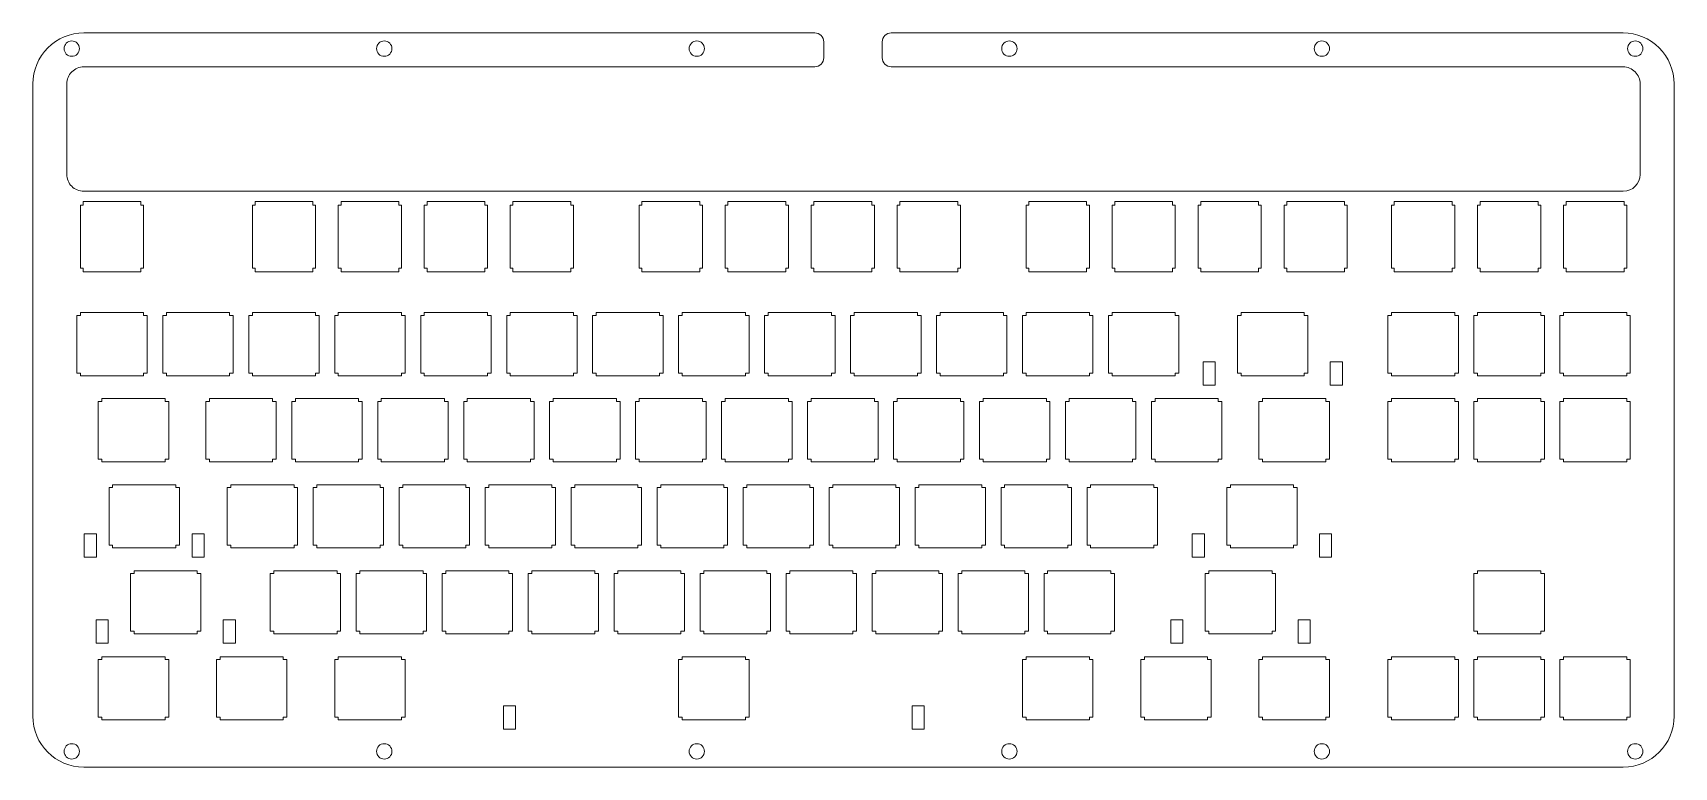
# Model space of a CAD drawing. Header units: millimetres. Extents: x -182 to 182, y -81 to 81.
import ezdxf

# ---------------------------------------------------------------- set-up
doc = ezdxf.new("R2010")
doc.units = ezdxf.units.MM
doc.header["$MEASUREMENT"] = 0

msp = doc.modelspace()

# ---------------------------------------------------------------- linework, layer by layer
at = {"lineweight": 9}
for points, knots in [([(-170.5275, 81.3083), (-173.5263, 81.3074), (-176.402, 80.1154), (-178.5218, 77.9943), (-180.6417, 75.8732), (-181.8322, 72.9968), (-181.8313, 69.998)], [0, 0, 0, 0, 0.5, 0.5, 0.5, 1, 1, 1, 1]), ([(-6.5936, 79.3083), (-6.5936, 79.8387), (-6.8043, 80.3474), (-7.1794, 80.7225), (-7.5545, 81.0976), (-8.0632, 81.3083), (-8.5936, 81.3083)], [0, 0, 0, 0, 0.5, 0.5, 0.5, 1, 1, 1, 1]), ([(8.3708, 81.3083), (7.8403, 81.3083), (7.3316, 81.0976), (6.9566, 80.7225), (6.5815, 80.3474), (6.3708, 79.8387), (6.3708, 79.3083)], [0, 0, 0, 0, 0.5, 0.5, 0.5, 1, 1, 1, 1]), ([(181.8313, 70.0044), (181.8305, 73.0033), (180.6384, 75.8789), (178.5173, 77.9988), (176.3962, 80.1187), (173.5199, 81.3091), (170.5211, 81.3083)], [0, 0, 0, 0, 0.5, 0.5, 0.5, 1, 1, 1, 1]), ([(-171.5099, 77.8083), (-171.5099, 78.7472), (-172.271, 79.5083), (-173.2099, 79.5083), (-174.1488, 79.5083), (-174.9099, 78.7472), (-174.9099, 77.8083), (-174.9099, 76.8694), (-174.1488, 76.1083), (-173.2099, 76.1083), (-172.271, 76.1083), (-171.5099, 76.8694), (-171.5099, 77.8083)], [0, 0, 0, 0, 0.25, 0.25, 0.25, 0.5, 0.5, 0.5, 0.75, 0.75, 0.75, 1, 1, 1, 1]), ([(-102.2633, 77.8083), (-102.2633, 78.7472), (-103.0244, 79.5083), (-103.9633, 79.5083), (-104.9021, 79.5083), (-105.6633, 78.7472), (-105.6633, 77.8083), (-105.6633, 76.8694), (-104.9022, 76.1083), (-103.9633, 76.1083), (-103.0244, 76.1083), (-102.2633, 76.8694), (-102.2633, 77.8083)], [0, 0, 0, 0, 0.25, 0.25, 0.25, 0.5, 0.5, 0.5, 0.75, 0.75, 0.75, 1, 1, 1, 1]), ([(-33.0166, 77.8083), (-33.0166, 78.7472), (-33.7777, 79.5083), (-34.7166, 79.5083), (-35.6555, 79.5083), (-36.4166, 78.7472), (-36.4166, 77.8083), (-36.4166, 76.8694), (-35.6555, 76.1083), (-34.7166, 76.1083), (-33.7777, 76.1083), (-33.0166, 76.8694), (-33.0166, 77.8083)], [0, 0, 0, 0, 0.25, 0.25, 0.25, 0.5, 0.5, 0.5, 0.75, 0.75, 0.75, 1, 1, 1, 1]), ([(36.23, 77.8083), (36.23, 78.7472), (35.4689, 79.5083), (34.53, 79.5083), (33.5911, 79.5083), (32.83, 78.7472), (32.83, 77.8083), (32.83, 76.8694), (33.5911, 76.1083), (34.53, 76.1083), (35.4689, 76.1083), (36.23, 76.8694), (36.23, 77.8083)], [0, 0, 0, 0, 0.25, 0.25, 0.25, 0.5, 0.5, 0.5, 0.75, 0.75, 0.75, 1, 1, 1, 1]), ([(105.4767, 77.8083), (105.4767, 78.7472), (104.7155, 79.5083), (103.7767, 79.5083), (102.8378, 79.5083), (102.0767, 78.7472), (102.0767, 77.8083), (102.0766, 76.8694), (102.8378, 76.1083), (103.7766, 76.1083), (104.7155, 76.1083), (105.4766, 76.8694), (105.4767, 77.8083)], [0, 0, 0, 0, 0.25, 0.25, 0.25, 0.5, 0.5, 0.5, 0.75, 0.75, 0.75, 1, 1, 1, 1]), ([(174.9099, 77.8083), (174.9099, 78.7472), (174.1488, 79.5083), (173.2099, 79.5083), (172.271, 79.5083), (171.5099, 78.7472), (171.5099, 77.8083), (171.5099, 76.8694), (172.271, 76.1083), (173.2099, 76.1083), (174.1488, 76.1083), (174.9099, 76.8694), (174.9099, 77.8083)], [0, 0, 0, 0, 0.25, 0.25, 0.25, 0.5, 0.5, 0.5, 0.75, 0.75, 0.75, 1, 1, 1, 1]), ([(-170.5277, 73.7833), (-171.5308, 73.7824), (-172.4924, 73.383), (-173.201, 72.6731), (-173.9097, 71.9632), (-174.3073, 71.0009), (-174.3063, 69.9978)], [0, 0, 0, 0, 0.5, 0.5, 0.5, 1, 1, 1, 1]), ([(6.3708, 75.7833), (6.3708, 75.2529), (6.5815, 74.7441), (6.9566, 74.3691), (7.3316, 73.994), (7.8403, 73.7833), (8.3708, 73.7833)], [0, 0, 0, 0, 0.5, 0.5, 0.5, 1, 1, 1, 1]), ([(174.3063, 70.0047), (174.3054, 71.0077), (173.9061, 71.9693), (173.1962, 72.678), (172.4863, 73.3866), (171.5239, 73.7842), (170.5209, 73.7833)], [0, 0, 0, 0, 0.5, 0.5, 0.5, 1, 1, 1, 1]), ([(-174.3063, 49.9741), (-174.3063, 48.9795), (-173.9113, 48.0257), (-173.208, 47.3224), (-172.5047, 46.6192), (-171.5509, 46.2241), (-170.5563, 46.2241)], [0, 0, 0, 0, 0.5, 0.5, 0.5, 1, 1, 1, 1]), ([(-171.5099, -77.8083), (-171.5099, -76.8694), (-172.271, -76.1083), (-173.2099, -76.1083), (-174.1488, -76.1083), (-174.9099, -76.8694), (-174.9099, -77.8083), (-174.9099, -78.7472), (-174.1488, -79.5083), (-173.2099, -79.5083), (-172.271, -79.5083), (-171.5099, -78.7472), (-171.5099, -77.8083)], [0, 0, 0, 0, 0.25, 0.25, 0.25, 0.5, 0.5, 0.5, 0.75, 0.75, 0.75, 1, 1, 1, 1]), ([(-102.2633, -77.8083), (-102.2633, -76.8694), (-103.0244, -76.1083), (-103.9633, -76.1083), (-104.9021, -76.1083), (-105.6633, -76.8694), (-105.6633, -77.8083), (-105.6633, -78.7472), (-104.9022, -79.5083), (-103.9633, -79.5083), (-103.0244, -79.5083), (-102.2633, -78.7472), (-102.2633, -77.8083)], [0, 0, 0, 0, 0.25, 0.25, 0.25, 0.5, 0.5, 0.5, 0.75, 0.75, 0.75, 1, 1, 1, 1]), ([(-33.0166, -77.8083), (-33.0166, -76.8694), (-33.7777, -76.1083), (-34.7166, -76.1083), (-35.6555, -76.1083), (-36.4166, -76.8694), (-36.4166, -77.8083), (-36.4166, -78.7472), (-35.6555, -79.5083), (-34.7166, -79.5083), (-33.7777, -79.5083), (-33.0166, -78.7472), (-33.0166, -77.8083)], [0, 0, 0, 0, 0.25, 0.25, 0.25, 0.5, 0.5, 0.5, 0.75, 0.75, 0.75, 1, 1, 1, 1]), ([(36.23, -77.8083), (36.23, -76.8694), (35.4689, -76.1083), (34.53, -76.1083), (33.5911, -76.1083), (32.83, -76.8694), (32.83, -77.8083), (32.83, -78.7472), (33.5911, -79.5083), (34.53, -79.5083), (35.4689, -79.5083), (36.23, -78.7472), (36.23, -77.8083)], [0, 0, 0, 0, 0.25, 0.25, 0.25, 0.5, 0.5, 0.5, 0.75, 0.75, 0.75, 1, 1, 1, 1]), ([(105.4767, -77.8083), (105.4767, -76.8694), (104.7155, -76.1083), (103.7767, -76.1083), (102.8378, -76.1083), (102.0767, -76.8694), (102.0766, -77.8083), (102.0766, -78.7472), (102.8378, -79.5083), (103.7766, -79.5083), (104.7155, -79.5083), (105.4766, -78.7472), (105.4767, -77.8083)], [0, 0, 0, 0, 0.25, 0.25, 0.25, 0.5, 0.5, 0.5, 0.75, 0.75, 0.75, 1, 1, 1, 1]), ([(174.9099, -77.8083), (174.9099, -76.8694), (174.1488, -76.1083), (173.2099, -76.1083), (172.271, -76.1083), (171.5099, -76.8694), (171.5099, -77.8083), (171.5099, -78.7472), (172.271, -79.5083), (173.2099, -79.5083), (174.1488, -79.5083), (174.9099, -78.7472), (174.9099, -77.8083)], [0, 0, 0, 0, 0.25, 0.25, 0.25, 0.5, 0.5, 0.5, 0.75, 0.75, 0.75, 1, 1, 1, 1])]:
    msp.add_open_spline(points, degree=3, knots=knots, dxfattribs=at)
for points in [[(-170.5275, 81.3083), (-170.5275, 81.3083), (-8.5936, 81.3083), (-8.5936, 81.3083)], [(8.3708, 81.3083), (8.3708, 81.3083), (170.5211, 81.3083), (170.5211, 81.3083)], [(-6.5936, 79.3083), (-6.5936, 79.3083), (-6.5936, 75.7833), (-6.5936, 75.7833)], [(6.3708, 75.7833), (6.3708, 75.7833), (6.3708, 79.3083), (6.3708, 79.3083)], [(-8.5936, 73.7833), (-8.5936, 73.7833), (-170.5277, 73.7833), (-170.5277, 73.7833)], [(-8.5936, 73.7833), (-7.4891, 73.7833), (-6.5936, 74.6787), (-6.5936, 75.7833)], [(170.5209, 73.7833), (170.5209, 73.7833), (8.3708, 73.7833), (8.3708, 73.7833)], [(-181.8313, -70.0044), (-181.8313, -70.0044), (-181.8313, 69.998), (-181.8313, 69.998)], [(-174.3063, 69.9978), (-174.3063, 69.9978), (-174.3063, 49.9741), (-174.3063, 49.9741)], [(174.3063, 49.9741), (174.3063, 49.9741), (174.3063, 70.0047), (174.3063, 70.0047)], [(181.8313, 70.0044), (181.8313, 70.0044), (181.8313, -69.998), (181.8313, -69.998)], [(170.5563, 46.2241), (172.6274, 46.2241), (174.3063, 47.903), (174.3063, 49.9741)], [(-170.5563, 46.2241), (-170.5563, 46.2241), (170.5563, 46.2241), (170.5563, 46.2241)], [(-181.8313, -70.0044), (-181.8296, -76.2466), (-176.7697, -81.3065), (-170.5275, -81.3083)], [(170.5275, -81.3083), (176.7722, -81.3065), (181.8331, -76.2428), (181.8313, -69.9981)], [(170.5275, -81.3083), (170.5275, -81.3083), (-170.5275, -81.3083), (-170.5275, -81.3083)]]:
    msp.add_open_spline(points, degree=3, dxfattribs=at)
at = {"lineweight": 0}
for points, knots in [([(-170.6937, 43.9623), (-170.6937, 43.9623), (-170.6937, 43.1623), (-170.6937, 43.1623), (-170.6937, 43.1623), (-171.2937, 43.1623), (-171.2937, 43.1623), (-171.2937, 43.1623), (-171.2937, 29.1623), (-171.2937, 29.1623), (-171.2937, 29.1623), (-170.6937, 29.1623), (-170.6937, 29.1623), (-170.6937, 29.1623), (-170.6937, 28.3623), (-170.6937, 28.3623), (-170.6937, 28.3623), (-157.8937, 28.3623), (-157.8937, 28.3623), (-157.8937, 28.3623), (-157.8937, 29.1623), (-157.8937, 29.1623), (-157.8937, 29.1623), (-157.2937, 29.1623), (-157.2937, 29.1623), (-157.2937, 29.1623), (-157.2937, 43.1623), (-157.2937, 43.1623), (-157.2937, 43.1623), (-157.8937, 43.1623), (-157.8937, 43.1623), (-157.8937, 43.1623), (-157.8937, 43.9623), (-157.8937, 43.9623), (-157.8937, 43.9623), (-170.6937, 43.9623), (-170.6937, 43.9623)], [0, 0, 0, 0, 0.08333333, 0.08333333, 0.08333333, 0.16666667, 0.16666667, 0.16666667, 0.25, 0.25, 0.25, 0.33333333, 0.33333333, 0.33333333, 0.41666667, 0.41666667, 0.41666667, 0.5, 0.5, 0.5, 0.58333333, 0.58333333, 0.58333333, 0.66666667, 0.66666667, 0.66666667, 0.75, 0.75, 0.75, 0.83333333, 0.83333333, 0.83333333, 0.91666667, 0.91666667, 0.91666667, 1, 1, 1, 1]), ([(-132.5937, 43.9623), (-132.5937, 43.9623), (-132.5937, 43.1623), (-132.5937, 43.1623), (-132.5937, 43.1623), (-133.1937, 43.1623), (-133.1937, 43.1623), (-133.1937, 43.1623), (-133.1937, 29.1623), (-133.1937, 29.1623), (-133.1937, 29.1623), (-132.5937, 29.1623), (-132.5937, 29.1623), (-132.5937, 29.1623), (-132.5937, 28.3623), (-132.5937, 28.3623), (-132.5937, 28.3623), (-119.7937, 28.3623), (-119.7937, 28.3623), (-119.7937, 28.3623), (-119.7937, 29.1623), (-119.7937, 29.1623), (-119.7937, 29.1623), (-119.1937, 29.1623), (-119.1937, 29.1623), (-119.1937, 29.1623), (-119.1937, 43.1623), (-119.1937, 43.1623), (-119.1937, 43.1623), (-119.7937, 43.1623), (-119.7937, 43.1623), (-119.7937, 43.1623), (-119.7937, 43.9623), (-119.7937, 43.9623), (-119.7937, 43.9623), (-132.5937, 43.9623), (-132.5937, 43.9623)], [0, 0, 0, 0, 0.08333333, 0.08333333, 0.08333333, 0.16666667, 0.16666667, 0.16666667, 0.25, 0.25, 0.25, 0.33333333, 0.33333333, 0.33333333, 0.41666667, 0.41666667, 0.41666667, 0.5, 0.5, 0.5, 0.58333333, 0.58333333, 0.58333333, 0.66666667, 0.66666667, 0.66666667, 0.75, 0.75, 0.75, 0.83333333, 0.83333333, 0.83333333, 0.91666667, 0.91666667, 0.91666667, 1, 1, 1, 1]), ([(-113.5447, 43.9623), (-113.5447, 43.9623), (-113.5447, 43.1623), (-113.5447, 43.1623), (-113.5447, 43.1623), (-114.1437, 43.1623), (-114.1437, 43.1623), (-114.1437, 43.1623), (-114.1437, 29.1623), (-114.1437, 29.1623), (-114.1437, 29.1623), (-113.5447, 29.1623), (-113.5447, 29.1623), (-113.5447, 29.1623), (-113.5447, 28.3623), (-113.5447, 28.3623), (-113.5447, 28.3623), (-100.7437, 28.3623), (-100.7437, 28.3623), (-100.7437, 28.3623), (-100.7437, 29.1623), (-100.7437, 29.1623), (-100.7437, 29.1623), (-100.1437, 29.1623), (-100.1437, 29.1623), (-100.1437, 29.1623), (-100.1437, 43.1623), (-100.1437, 43.1623), (-100.1437, 43.1623), (-100.7437, 43.1623), (-100.7437, 43.1623), (-100.7437, 43.1623), (-100.7437, 43.9623), (-100.7437, 43.9623), (-100.7437, 43.9623), (-113.5447, 43.9623), (-113.5447, 43.9623)], [0, 0, 0, 0, 0.08333333, 0.08333333, 0.08333333, 0.16666667, 0.16666667, 0.16666667, 0.25, 0.25, 0.25, 0.33333333, 0.33333333, 0.33333333, 0.41666667, 0.41666667, 0.41666667, 0.5, 0.5, 0.5, 0.58333333, 0.58333333, 0.58333333, 0.66666667, 0.66666667, 0.66666667, 0.75, 0.75, 0.75, 0.83333333, 0.83333333, 0.83333333, 0.91666667, 0.91666667, 0.91666667, 1, 1, 1, 1]), ([(-94.4947, 43.9623), (-94.4947, 43.9623), (-94.4947, 43.1623), (-94.4947, 43.1623), (-94.4947, 43.1623), (-95.0937, 43.1623), (-95.0937, 43.1623), (-95.0937, 43.1623), (-95.0937, 29.1623), (-95.0937, 29.1623), (-95.0937, 29.1623), (-94.4947, 29.1623), (-94.4947, 29.1623), (-94.4947, 29.1623), (-94.4947, 28.3623), (-94.4947, 28.3623), (-94.4947, 28.3623), (-81.6937, 28.3623), (-81.6937, 28.3623), (-81.6937, 28.3623), (-81.6937, 29.1623), (-81.6937, 29.1623), (-81.6937, 29.1623), (-81.0937, 29.1623), (-81.0937, 29.1623), (-81.0937, 29.1623), (-81.0937, 43.1623), (-81.0937, 43.1623), (-81.0937, 43.1623), (-81.6937, 43.1623), (-81.6937, 43.1623), (-81.6937, 43.1623), (-81.6937, 43.9623), (-81.6937, 43.9623), (-81.6937, 43.9623), (-94.4947, 43.9623), (-94.4947, 43.9623)], [0, 0, 0, 0, 0.08333333, 0.08333333, 0.08333333, 0.16666667, 0.16666667, 0.16666667, 0.25, 0.25, 0.25, 0.33333333, 0.33333333, 0.33333333, 0.41666667, 0.41666667, 0.41666667, 0.5, 0.5, 0.5, 0.58333333, 0.58333333, 0.58333333, 0.66666667, 0.66666667, 0.66666667, 0.75, 0.75, 0.75, 0.83333333, 0.83333333, 0.83333333, 0.91666667, 0.91666667, 0.91666667, 1, 1, 1, 1]), ([(-75.4447, 43.9623), (-75.4447, 43.9623), (-75.4447, 43.1623), (-75.4447, 43.1623), (-75.4447, 43.1623), (-76.0447, 43.1623), (-76.0447, 43.1623), (-76.0447, 43.1623), (-76.0447, 29.1623), (-76.0447, 29.1623), (-76.0447, 29.1623), (-75.4447, 29.1623), (-75.4447, 29.1623), (-75.4447, 29.1623), (-75.4447, 28.3623), (-75.4447, 28.3623), (-75.4447, 28.3623), (-62.6437, 28.3623), (-62.6437, 28.3623), (-62.6437, 28.3623), (-62.6437, 29.1623), (-62.6437, 29.1623), (-62.6437, 29.1623), (-62.0447, 29.1623), (-62.0447, 29.1623), (-62.0447, 29.1623), (-62.0447, 43.1623), (-62.0447, 43.1623), (-62.0447, 43.1623), (-62.6437, 43.1623), (-62.6437, 43.1623), (-62.6437, 43.1623), (-62.6437, 43.9623), (-62.6437, 43.9623), (-62.6437, 43.9623), (-75.4447, 43.9623), (-75.4447, 43.9623)], [0, 0, 0, 0, 0.08333333, 0.08333333, 0.08333333, 0.16666667, 0.16666667, 0.16666667, 0.25, 0.25, 0.25, 0.33333333, 0.33333333, 0.33333333, 0.41666667, 0.41666667, 0.41666667, 0.5, 0.5, 0.5, 0.58333333, 0.58333333, 0.58333333, 0.66666667, 0.66666667, 0.66666667, 0.75, 0.75, 0.75, 0.83333333, 0.83333333, 0.83333333, 0.91666667, 0.91666667, 0.91666667, 1, 1, 1, 1]), ([(-46.8687, 43.9623), (-46.8687, 43.9623), (-46.8687, 43.1623), (-46.8687, 43.1623), (-46.8687, 43.1623), (-47.4687, 43.1623), (-47.4687, 43.1623), (-47.4687, 43.1623), (-47.4687, 29.1623), (-47.4687, 29.1623), (-47.4687, 29.1623), (-46.8687, 29.1623), (-46.8687, 29.1623), (-46.8687, 29.1623), (-46.8687, 28.3623), (-46.8687, 28.3623), (-46.8687, 28.3623), (-34.0687, 28.3623), (-34.0687, 28.3623), (-34.0687, 28.3623), (-34.0687, 29.1623), (-34.0687, 29.1623), (-34.0687, 29.1623), (-33.4687, 29.1623), (-33.4687, 29.1623), (-33.4687, 29.1623), (-33.4687, 43.1623), (-33.4687, 43.1623), (-33.4687, 43.1623), (-34.0687, 43.1623), (-34.0687, 43.1623), (-34.0687, 43.1623), (-34.0687, 43.9623), (-34.0687, 43.9623), (-34.0687, 43.9623), (-46.8687, 43.9623), (-46.8687, 43.9623)], [0, 0, 0, 0, 0.08333333, 0.08333333, 0.08333333, 0.16666667, 0.16666667, 0.16666667, 0.25, 0.25, 0.25, 0.33333333, 0.33333333, 0.33333333, 0.41666667, 0.41666667, 0.41666667, 0.5, 0.5, 0.5, 0.58333333, 0.58333333, 0.58333333, 0.66666667, 0.66666667, 0.66666667, 0.75, 0.75, 0.75, 0.83333333, 0.83333333, 0.83333333, 0.91666667, 0.91666667, 0.91666667, 1, 1, 1, 1]), ([(-27.8187, 43.9623), (-27.8187, 43.9623), (-27.8187, 43.1623), (-27.8187, 43.1623), (-27.8187, 43.1623), (-28.4187, 43.1623), (-28.4187, 43.1623), (-28.4187, 43.1623), (-28.4187, 29.1623), (-28.4187, 29.1623), (-28.4187, 29.1623), (-27.8187, 29.1623), (-27.8187, 29.1623), (-27.8187, 29.1623), (-27.8187, 28.3623), (-27.8187, 28.3623), (-27.8187, 28.3623), (-15.0187, 28.3623), (-15.0187, 28.3623), (-15.0187, 28.3623), (-15.0187, 29.1623), (-15.0187, 29.1623), (-15.0187, 29.1623), (-14.4187, 29.1623), (-14.4187, 29.1623), (-14.4187, 29.1623), (-14.4187, 43.1623), (-14.4187, 43.1623), (-14.4187, 43.1623), (-15.0187, 43.1623), (-15.0187, 43.1623), (-15.0187, 43.1623), (-15.0187, 43.9623), (-15.0187, 43.9623), (-15.0187, 43.9623), (-27.8187, 43.9623), (-27.8187, 43.9623)], [0, 0, 0, 0, 0.08333333, 0.08333333, 0.08333333, 0.16666667, 0.16666667, 0.16666667, 0.25, 0.25, 0.25, 0.33333333, 0.33333333, 0.33333333, 0.41666667, 0.41666667, 0.41666667, 0.5, 0.5, 0.5, 0.58333333, 0.58333333, 0.58333333, 0.66666667, 0.66666667, 0.66666667, 0.75, 0.75, 0.75, 0.83333333, 0.83333333, 0.83333333, 0.91666667, 0.91666667, 0.91666667, 1, 1, 1, 1]), ([(-8.7687, 43.9623), (-8.7687, 43.9623), (-8.7687, 43.1623), (-8.7687, 43.1623), (-8.7687, 43.1623), (-9.3687, 43.1623), (-9.3687, 43.1623), (-9.3687, 43.1623), (-9.3687, 29.1623), (-9.3687, 29.1623), (-9.3687, 29.1623), (-8.7687, 29.1623), (-8.7687, 29.1623), (-8.7687, 29.1623), (-8.7687, 28.3623), (-8.7687, 28.3623), (-8.7687, 28.3623), (4.0313, 28.3623), (4.0313, 28.3623), (4.0313, 28.3623), (4.0313, 29.1623), (4.0313, 29.1623), (4.0313, 29.1623), (4.6313, 29.1623), (4.6313, 29.1623), (4.6313, 29.1623), (4.6313, 43.1623), (4.6313, 43.1623), (4.6313, 43.1623), (4.0313, 43.1623), (4.0313, 43.1623), (4.0313, 43.1623), (4.0313, 43.9623), (4.0313, 43.9623), (4.0313, 43.9623), (-8.7687, 43.9623), (-8.7687, 43.9623)], [0, 0, 0, 0, 0.08333333, 0.08333333, 0.08333333, 0.16666667, 0.16666667, 0.16666667, 0.25, 0.25, 0.25, 0.33333333, 0.33333333, 0.33333333, 0.41666667, 0.41666667, 0.41666667, 0.5, 0.5, 0.5, 0.58333333, 0.58333333, 0.58333333, 0.66666667, 0.66666667, 0.66666667, 0.75, 0.75, 0.75, 0.83333333, 0.83333333, 0.83333333, 0.91666667, 0.91666667, 0.91666667, 1, 1, 1, 1]), ([(10.2813, 43.9623), (10.2813, 43.9623), (10.2813, 43.1623), (10.2813, 43.1623), (10.2813, 43.1623), (9.6813, 43.1623), (9.6813, 43.1623), (9.6813, 43.1623), (9.6813, 29.1623), (9.6813, 29.1623), (9.6813, 29.1623), (10.2813, 29.1623), (10.2813, 29.1623), (10.2813, 29.1623), (10.2813, 28.3623), (10.2813, 28.3623), (10.2813, 28.3623), (23.0813, 28.3623), (23.0813, 28.3623), (23.0813, 28.3623), (23.0813, 29.1623), (23.0813, 29.1623), (23.0813, 29.1623), (23.6813, 29.1623), (23.6813, 29.1623), (23.6813, 29.1623), (23.6813, 43.1623), (23.6813, 43.1623), (23.6813, 43.1623), (23.0813, 43.1623), (23.0813, 43.1623), (23.0813, 43.1623), (23.0813, 43.9623), (23.0813, 43.9623), (23.0813, 43.9623), (10.2813, 43.9623), (10.2813, 43.9623)], [0, 0, 0, 0, 0.08333333, 0.08333333, 0.08333333, 0.16666667, 0.16666667, 0.16666667, 0.25, 0.25, 0.25, 0.33333333, 0.33333333, 0.33333333, 0.41666667, 0.41666667, 0.41666667, 0.5, 0.5, 0.5, 0.58333333, 0.58333333, 0.58333333, 0.66666667, 0.66666667, 0.66666667, 0.75, 0.75, 0.75, 0.83333333, 0.83333333, 0.83333333, 0.91666667, 0.91666667, 0.91666667, 1, 1, 1, 1]), ([(38.8563, 43.9623), (38.8563, 43.9623), (38.8563, 43.1623), (38.8563, 43.1623), (38.8563, 43.1623), (38.2563, 43.1623), (38.2563, 43.1623), (38.2563, 43.1623), (38.2563, 29.1623), (38.2563, 29.1623), (38.2563, 29.1623), (38.8563, 29.1623), (38.8563, 29.1623), (38.8563, 29.1623), (38.8563, 28.3623), (38.8563, 28.3623), (38.8563, 28.3623), (51.6563, 28.3623), (51.6563, 28.3623), (51.6563, 28.3623), (51.6563, 29.1623), (51.6563, 29.1623), (51.6563, 29.1623), (52.2563, 29.1623), (52.2563, 29.1623), (52.2563, 29.1623), (52.2563, 43.1623), (52.2563, 43.1623), (52.2563, 43.1623), (51.6563, 43.1623), (51.6563, 43.1623), (51.6563, 43.1623), (51.6563, 43.9623), (51.6563, 43.9623), (51.6563, 43.9623), (38.8563, 43.9623), (38.8563, 43.9623)], [0, 0, 0, 0, 0.08333333, 0.08333333, 0.08333333, 0.16666667, 0.16666667, 0.16666667, 0.25, 0.25, 0.25, 0.33333333, 0.33333333, 0.33333333, 0.41666667, 0.41666667, 0.41666667, 0.5, 0.5, 0.5, 0.58333333, 0.58333333, 0.58333333, 0.66666667, 0.66666667, 0.66666667, 0.75, 0.75, 0.75, 0.83333333, 0.83333333, 0.83333333, 0.91666667, 0.91666667, 0.91666667, 1, 1, 1, 1]), ([(57.9063, 43.9623), (57.9063, 43.9623), (57.9063, 43.1623), (57.9063, 43.1623), (57.9063, 43.1623), (57.3063, 43.1623), (57.3063, 43.1623), (57.3063, 43.1623), (57.3063, 29.1623), (57.3063, 29.1623), (57.3063, 29.1623), (57.9063, 29.1623), (57.9063, 29.1623), (57.9063, 29.1623), (57.9063, 28.3623), (57.9063, 28.3623), (57.9063, 28.3623), (70.7063, 28.3623), (70.7063, 28.3623), (70.7063, 28.3623), (70.7063, 29.1623), (70.7063, 29.1623), (70.7063, 29.1623), (71.3063, 29.1623), (71.3063, 29.1623), (71.3063, 29.1623), (71.3063, 43.1623), (71.3063, 43.1623), (71.3063, 43.1623), (70.7063, 43.1623), (70.7063, 43.1623), (70.7063, 43.1623), (70.7063, 43.9623), (70.7063, 43.9623), (70.7063, 43.9623), (57.9063, 43.9623), (57.9063, 43.9623)], [0, 0, 0, 0, 0.08333333, 0.08333333, 0.08333333, 0.16666667, 0.16666667, 0.16666667, 0.25, 0.25, 0.25, 0.33333333, 0.33333333, 0.33333333, 0.41666667, 0.41666667, 0.41666667, 0.5, 0.5, 0.5, 0.58333333, 0.58333333, 0.58333333, 0.66666667, 0.66666667, 0.66666667, 0.75, 0.75, 0.75, 0.83333333, 0.83333333, 0.83333333, 0.91666667, 0.91666667, 0.91666667, 1, 1, 1, 1]), ([(76.9563, 43.9623), (76.9563, 43.9623), (76.9563, 43.1623), (76.9563, 43.1623), (76.9563, 43.1623), (76.3563, 43.1623), (76.3563, 43.1623), (76.3563, 43.1623), (76.3563, 29.1623), (76.3563, 29.1623), (76.3563, 29.1623), (76.9563, 29.1623), (76.9563, 29.1623), (76.9563, 29.1623), (76.9563, 28.3623), (76.9563, 28.3623), (76.9563, 28.3623), (89.7563, 28.3623), (89.7563, 28.3623), (89.7563, 28.3623), (89.7563, 29.1623), (89.7563, 29.1623), (89.7563, 29.1623), (90.3563, 29.1623), (90.3563, 29.1623), (90.3563, 29.1623), (90.3563, 43.1623), (90.3563, 43.1623), (90.3563, 43.1623), (89.7563, 43.1623), (89.7563, 43.1623), (89.7563, 43.1623), (89.7563, 43.9623), (89.7563, 43.9623), (89.7563, 43.9623), (76.9563, 43.9623), (76.9563, 43.9623)], [0, 0, 0, 0, 0.08333333, 0.08333333, 0.08333333, 0.16666667, 0.16666667, 0.16666667, 0.25, 0.25, 0.25, 0.33333333, 0.33333333, 0.33333333, 0.41666667, 0.41666667, 0.41666667, 0.5, 0.5, 0.5, 0.58333333, 0.58333333, 0.58333333, 0.66666667, 0.66666667, 0.66666667, 0.75, 0.75, 0.75, 0.83333333, 0.83333333, 0.83333333, 0.91666667, 0.91666667, 0.91666667, 1, 1, 1, 1]), ([(96.0063, 43.9623), (96.0063, 43.9623), (96.0063, 43.1623), (96.0063, 43.1623), (96.0063, 43.1623), (95.4063, 43.1623), (95.4063, 43.1623), (95.4063, 43.1623), (95.4063, 29.1623), (95.4063, 29.1623), (95.4063, 29.1623), (96.0063, 29.1623), (96.0063, 29.1623), (96.0063, 29.1623), (96.0063, 28.3623), (96.0063, 28.3623), (96.0063, 28.3623), (108.8063, 28.3623), (108.8063, 28.3623), (108.8063, 28.3623), (108.8063, 29.1623), (108.8063, 29.1623), (108.8063, 29.1623), (109.4063, 29.1623), (109.4063, 29.1623), (109.4063, 29.1623), (109.4063, 43.1623), (109.4063, 43.1623), (109.4063, 43.1623), (108.8063, 43.1623), (108.8063, 43.1623), (108.8063, 43.1623), (108.8063, 43.9623), (108.8063, 43.9623), (108.8063, 43.9623), (96.0063, 43.9623), (96.0063, 43.9623)], [0, 0, 0, 0, 0.08333333, 0.08333333, 0.08333333, 0.16666667, 0.16666667, 0.16666667, 0.25, 0.25, 0.25, 0.33333333, 0.33333333, 0.33333333, 0.41666667, 0.41666667, 0.41666667, 0.5, 0.5, 0.5, 0.58333333, 0.58333333, 0.58333333, 0.66666667, 0.66666667, 0.66666667, 0.75, 0.75, 0.75, 0.83333333, 0.83333333, 0.83333333, 0.91666667, 0.91666667, 0.91666667, 1, 1, 1, 1]), ([(119.8183, 43.9623), (119.8183, 43.9623), (119.8183, 43.1623), (119.8183, 43.1623), (119.8183, 43.1623), (119.2183, 43.1623), (119.2183, 43.1623), (119.2183, 43.1623), (119.2183, 29.1623), (119.2183, 29.1623), (119.2183, 29.1623), (119.8183, 29.1623), (119.8183, 29.1623), (119.8183, 29.1623), (119.8183, 28.3623), (119.8183, 28.3623), (119.8183, 28.3623), (132.6183, 28.3623), (132.6183, 28.3623), (132.6183, 28.3623), (132.6183, 29.1623), (132.6183, 29.1623), (132.6183, 29.1623), (133.2183, 29.1623), (133.2183, 29.1623), (133.2183, 29.1623), (133.2183, 43.1623), (133.2183, 43.1623), (133.2183, 43.1623), (132.6183, 43.1623), (132.6183, 43.1623), (132.6183, 43.1623), (132.6183, 43.9623), (132.6183, 43.9623), (132.6183, 43.9623), (119.8183, 43.9623), (119.8183, 43.9623)], [0, 0, 0, 0, 0.08333333, 0.08333333, 0.08333333, 0.16666667, 0.16666667, 0.16666667, 0.25, 0.25, 0.25, 0.33333333, 0.33333333, 0.33333333, 0.41666667, 0.41666667, 0.41666667, 0.5, 0.5, 0.5, 0.58333333, 0.58333333, 0.58333333, 0.66666667, 0.66666667, 0.66666667, 0.75, 0.75, 0.75, 0.83333333, 0.83333333, 0.83333333, 0.91666667, 0.91666667, 0.91666667, 1, 1, 1, 1]), ([(138.8683, 43.9623), (138.8683, 43.9623), (138.8683, 43.1623), (138.8683, 43.1623), (138.8683, 43.1623), (138.2683, 43.1623), (138.2683, 43.1623), (138.2683, 43.1623), (138.2683, 29.1623), (138.2683, 29.1623), (138.2683, 29.1623), (138.8683, 29.1623), (138.8683, 29.1623), (138.8683, 29.1623), (138.8683, 28.3623), (138.8683, 28.3623), (138.8683, 28.3623), (151.6683, 28.3623), (151.6683, 28.3623), (151.6683, 28.3623), (151.6683, 29.1623), (151.6683, 29.1623), (151.6683, 29.1623), (152.2683, 29.1623), (152.2683, 29.1623), (152.2683, 29.1623), (152.2683, 43.1623), (152.2683, 43.1623), (152.2683, 43.1623), (151.6683, 43.1623), (151.6683, 43.1623), (151.6683, 43.1623), (151.6683, 43.9623), (151.6683, 43.9623), (151.6683, 43.9623), (138.8683, 43.9623), (138.8683, 43.9623)], [0, 0, 0, 0, 0.08333333, 0.08333333, 0.08333333, 0.16666667, 0.16666667, 0.16666667, 0.25, 0.25, 0.25, 0.33333333, 0.33333333, 0.33333333, 0.41666667, 0.41666667, 0.41666667, 0.5, 0.5, 0.5, 0.58333333, 0.58333333, 0.58333333, 0.66666667, 0.66666667, 0.66666667, 0.75, 0.75, 0.75, 0.83333333, 0.83333333, 0.83333333, 0.91666667, 0.91666667, 0.91666667, 1, 1, 1, 1]), ([(157.9183, 43.9623), (157.9183, 43.9623), (157.9183, 43.1623), (157.9183, 43.1623), (157.9183, 43.1623), (157.3183, 43.1623), (157.3183, 43.1623), (157.3183, 43.1623), (157.3183, 29.1623), (157.3183, 29.1623), (157.3183, 29.1623), (157.9183, 29.1623), (157.9183, 29.1623), (157.9183, 29.1623), (157.9183, 28.3623), (157.9183, 28.3623), (157.9183, 28.3623), (170.7183, 28.3623), (170.7183, 28.3623), (170.7183, 28.3623), (170.7183, 29.1623), (170.7183, 29.1623), (170.7183, 29.1623), (171.3183, 29.1623), (171.3183, 29.1623), (171.3183, 29.1623), (171.3183, 43.1623), (171.3183, 43.1623), (171.3183, 43.1623), (170.7183, 43.1623), (170.7183, 43.1623), (170.7183, 43.1623), (170.7183, 43.9623), (170.7183, 43.9623), (170.7183, 43.9623), (157.9183, 43.9623), (157.9183, 43.9623)], [0, 0, 0, 0, 0.08333333, 0.08333333, 0.08333333, 0.16666667, 0.16666667, 0.16666667, 0.25, 0.25, 0.25, 0.33333333, 0.33333333, 0.33333333, 0.41666667, 0.41666667, 0.41666667, 0.5, 0.5, 0.5, 0.58333333, 0.58333333, 0.58333333, 0.66666667, 0.66666667, 0.66666667, 0.75, 0.75, 0.75, 0.83333333, 0.83333333, 0.83333333, 0.91666667, 0.91666667, 0.91666667, 1, 1, 1, 1]), ([(-171.2937, 19.3493), (-171.2937, 19.3493), (-171.2937, 18.7493), (-171.2937, 18.7493), (-171.2937, 18.7493), (-172.0937, 18.7493), (-172.0937, 18.7493), (-172.0937, 18.7493), (-172.0937, 5.9493), (-172.0937, 5.9493), (-172.0937, 5.9493), (-171.2937, 5.9493), (-171.2937, 5.9493), (-171.2937, 5.9493), (-171.2937, 5.3493), (-171.2937, 5.3493), (-171.2937, 5.3493), (-157.2937, 5.3493), (-157.2937, 5.3493), (-157.2937, 5.3493), (-157.2937, 5.9493), (-157.2937, 5.9493), (-157.2937, 5.9493), (-156.4937, 5.9493), (-156.4937, 5.9493), (-156.4937, 5.9493), (-156.4937, 18.7493), (-156.4937, 18.7493), (-156.4937, 18.7493), (-157.2937, 18.7493), (-157.2937, 18.7493), (-157.2937, 18.7493), (-157.2937, 19.3493), (-157.2937, 19.3493), (-157.2937, 19.3493), (-171.2937, 19.3493), (-171.2937, 19.3493)], [0, 0, 0, 0, 0.08333333, 0.08333333, 0.08333333, 0.16666667, 0.16666667, 0.16666667, 0.25, 0.25, 0.25, 0.33333333, 0.33333333, 0.33333333, 0.41666667, 0.41666667, 0.41666667, 0.5, 0.5, 0.5, 0.58333333, 0.58333333, 0.58333333, 0.66666667, 0.66666667, 0.66666667, 0.75, 0.75, 0.75, 0.83333333, 0.83333333, 0.83333333, 0.91666667, 0.91666667, 0.91666667, 1, 1, 1, 1]), ([(-152.2437, 19.3493), (-152.2437, 19.3493), (-152.2437, 18.7493), (-152.2437, 18.7493), (-152.2437, 18.7493), (-153.0437, 18.7493), (-153.0437, 18.7493), (-153.0437, 18.7493), (-153.0437, 5.9493), (-153.0437, 5.9493), (-153.0437, 5.9493), (-152.2437, 5.9493), (-152.2437, 5.9493), (-152.2437, 5.9493), (-152.2437, 5.3493), (-152.2437, 5.3493), (-152.2437, 5.3493), (-138.2437, 5.3493), (-138.2437, 5.3493), (-138.2437, 5.3493), (-138.2437, 5.9493), (-138.2437, 5.9493), (-138.2437, 5.9493), (-137.4437, 5.9493), (-137.4437, 5.9493), (-137.4437, 5.9493), (-137.4437, 18.7493), (-137.4437, 18.7493), (-137.4437, 18.7493), (-138.2437, 18.7493), (-138.2437, 18.7493), (-138.2437, 18.7493), (-138.2437, 19.3493), (-138.2437, 19.3493), (-138.2437, 19.3493), (-152.2437, 19.3493), (-152.2437, 19.3493)], [0, 0, 0, 0, 0.08333333, 0.08333333, 0.08333333, 0.16666667, 0.16666667, 0.16666667, 0.25, 0.25, 0.25, 0.33333333, 0.33333333, 0.33333333, 0.41666667, 0.41666667, 0.41666667, 0.5, 0.5, 0.5, 0.58333333, 0.58333333, 0.58333333, 0.66666667, 0.66666667, 0.66666667, 0.75, 0.75, 0.75, 0.83333333, 0.83333333, 0.83333333, 0.91666667, 0.91666667, 0.91666667, 1, 1, 1, 1]), ([(-133.1937, 19.3493), (-133.1937, 19.3493), (-133.1937, 18.7493), (-133.1937, 18.7493), (-133.1937, 18.7493), (-133.9937, 18.7493), (-133.9937, 18.7493), (-133.9937, 18.7493), (-133.9937, 5.9493), (-133.9937, 5.9493), (-133.9937, 5.9493), (-133.1937, 5.9493), (-133.1937, 5.9493), (-133.1937, 5.9493), (-133.1937, 5.3493), (-133.1937, 5.3493), (-133.1937, 5.3493), (-119.1937, 5.3493), (-119.1937, 5.3493), (-119.1937, 5.3493), (-119.1937, 5.9493), (-119.1937, 5.9493), (-119.1937, 5.9493), (-118.3937, 5.9493), (-118.3937, 5.9493), (-118.3937, 5.9493), (-118.3937, 18.7493), (-118.3937, 18.7493), (-118.3937, 18.7493), (-119.1937, 18.7493), (-119.1937, 18.7493), (-119.1937, 18.7493), (-119.1937, 19.3493), (-119.1937, 19.3493), (-119.1937, 19.3493), (-133.1937, 19.3493), (-133.1937, 19.3493)], [0, 0, 0, 0, 0.08333333, 0.08333333, 0.08333333, 0.16666667, 0.16666667, 0.16666667, 0.25, 0.25, 0.25, 0.33333333, 0.33333333, 0.33333333, 0.41666667, 0.41666667, 0.41666667, 0.5, 0.5, 0.5, 0.58333333, 0.58333333, 0.58333333, 0.66666667, 0.66666667, 0.66666667, 0.75, 0.75, 0.75, 0.83333333, 0.83333333, 0.83333333, 0.91666667, 0.91666667, 0.91666667, 1, 1, 1, 1]), ([(-114.1437, 19.3493), (-114.1437, 19.3493), (-114.1437, 18.7493), (-114.1437, 18.7493), (-114.1437, 18.7493), (-114.9437, 18.7493), (-114.9437, 18.7493), (-114.9437, 18.7493), (-114.9437, 5.9493), (-114.9437, 5.9493), (-114.9437, 5.9493), (-114.1437, 5.9493), (-114.1437, 5.9493), (-114.1437, 5.9493), (-114.1437, 5.3493), (-114.1437, 5.3493), (-114.1437, 5.3493), (-100.1437, 5.3493), (-100.1437, 5.3493), (-100.1437, 5.3493), (-100.1437, 5.9493), (-100.1437, 5.9493), (-100.1437, 5.9493), (-99.3437, 5.9493), (-99.3437, 5.9493), (-99.3437, 5.9493), (-99.3437, 18.7493), (-99.3437, 18.7493), (-99.3437, 18.7493), (-100.1437, 18.7493), (-100.1437, 18.7493), (-100.1437, 18.7493), (-100.1437, 19.3493), (-100.1437, 19.3493), (-100.1437, 19.3493), (-114.1437, 19.3493), (-114.1437, 19.3493)], [0, 0, 0, 0, 0.08333333, 0.08333333, 0.08333333, 0.16666667, 0.16666667, 0.16666667, 0.25, 0.25, 0.25, 0.33333333, 0.33333333, 0.33333333, 0.41666667, 0.41666667, 0.41666667, 0.5, 0.5, 0.5, 0.58333333, 0.58333333, 0.58333333, 0.66666667, 0.66666667, 0.66666667, 0.75, 0.75, 0.75, 0.83333333, 0.83333333, 0.83333333, 0.91666667, 0.91666667, 0.91666667, 1, 1, 1, 1]), ([(-95.0937, 19.3493), (-95.0937, 19.3493), (-95.0937, 18.7493), (-95.0937, 18.7493), (-95.0937, 18.7493), (-95.8937, 18.7493), (-95.8937, 18.7493), (-95.8937, 18.7493), (-95.8937, 5.9493), (-95.8937, 5.9493), (-95.8937, 5.9493), (-95.0937, 5.9493), (-95.0937, 5.9493), (-95.0937, 5.9493), (-95.0937, 5.3493), (-95.0937, 5.3493), (-95.0937, 5.3493), (-81.0937, 5.3493), (-81.0937, 5.3493), (-81.0937, 5.3493), (-81.0937, 5.9493), (-81.0937, 5.9493), (-81.0937, 5.9493), (-80.2947, 5.9493), (-80.2947, 5.9493), (-80.2947, 5.9493), (-80.2947, 18.7493), (-80.2947, 18.7493), (-80.2947, 18.7493), (-81.0937, 18.7493), (-81.0937, 18.7493), (-81.0937, 18.7493), (-81.0937, 19.3493), (-81.0937, 19.3493), (-81.0937, 19.3493), (-95.0937, 19.3493), (-95.0937, 19.3493)], [0, 0, 0, 0, 0.08333333, 0.08333333, 0.08333333, 0.16666667, 0.16666667, 0.16666667, 0.25, 0.25, 0.25, 0.33333333, 0.33333333, 0.33333333, 0.41666667, 0.41666667, 0.41666667, 0.5, 0.5, 0.5, 0.58333333, 0.58333333, 0.58333333, 0.66666667, 0.66666667, 0.66666667, 0.75, 0.75, 0.75, 0.83333333, 0.83333333, 0.83333333, 0.91666667, 0.91666667, 0.91666667, 1, 1, 1, 1]), ([(-76.0447, 19.3493), (-76.0447, 19.3493), (-76.0447, 18.7493), (-76.0447, 18.7493), (-76.0447, 18.7493), (-76.8437, 18.7493), (-76.8437, 18.7493), (-76.8437, 18.7493), (-76.8437, 5.9493), (-76.8437, 5.9493), (-76.8437, 5.9493), (-76.0447, 5.9493), (-76.0447, 5.9493), (-76.0447, 5.9493), (-76.0447, 5.3493), (-76.0447, 5.3493), (-76.0447, 5.3493), (-62.0447, 5.3493), (-62.0447, 5.3493), (-62.0447, 5.3493), (-62.0447, 5.9493), (-62.0447, 5.9493), (-62.0447, 5.9493), (-61.2447, 5.9493), (-61.2447, 5.9493), (-61.2447, 5.9493), (-61.2447, 18.7493), (-61.2447, 18.7493), (-61.2447, 18.7493), (-62.0447, 18.7493), (-62.0447, 18.7493), (-62.0447, 18.7493), (-62.0447, 19.3493), (-62.0447, 19.3493), (-62.0447, 19.3493), (-76.0447, 19.3493), (-76.0447, 19.3493)], [0, 0, 0, 0, 0.08333333, 0.08333333, 0.08333333, 0.16666667, 0.16666667, 0.16666667, 0.25, 0.25, 0.25, 0.33333333, 0.33333333, 0.33333333, 0.41666667, 0.41666667, 0.41666667, 0.5, 0.5, 0.5, 0.58333333, 0.58333333, 0.58333333, 0.66666667, 0.66666667, 0.66666667, 0.75, 0.75, 0.75, 0.83333333, 0.83333333, 0.83333333, 0.91666667, 0.91666667, 0.91666667, 1, 1, 1, 1]), ([(-56.9947, 19.3493), (-56.9947, 19.3493), (-56.9947, 18.7493), (-56.9947, 18.7493), (-56.9947, 18.7493), (-57.7947, 18.7493), (-57.7947, 18.7493), (-57.7947, 18.7493), (-57.7947, 5.9493), (-57.7947, 5.9493), (-57.7947, 5.9493), (-56.9947, 5.9493), (-56.9947, 5.9493), (-56.9947, 5.9493), (-56.9947, 5.3493), (-56.9947, 5.3493), (-56.9947, 5.3493), (-42.9937, 5.3493), (-42.9937, 5.3493), (-42.9937, 5.3493), (-42.9937, 5.9493), (-42.9937, 5.9493), (-42.9937, 5.9493), (-42.1937, 5.9493), (-42.1937, 5.9493), (-42.1937, 5.9493), (-42.1937, 18.7493), (-42.1937, 18.7493), (-42.1937, 18.7493), (-42.9937, 18.7493), (-42.9937, 18.7493), (-42.9937, 18.7493), (-42.9937, 19.3493), (-42.9937, 19.3493), (-42.9937, 19.3493), (-56.9947, 19.3493), (-56.9947, 19.3493)], [0, 0, 0, 0, 0.08333333, 0.08333333, 0.08333333, 0.16666667, 0.16666667, 0.16666667, 0.25, 0.25, 0.25, 0.33333333, 0.33333333, 0.33333333, 0.41666667, 0.41666667, 0.41666667, 0.5, 0.5, 0.5, 0.58333333, 0.58333333, 0.58333333, 0.66666667, 0.66666667, 0.66666667, 0.75, 0.75, 0.75, 0.83333333, 0.83333333, 0.83333333, 0.91666667, 0.91666667, 0.91666667, 1, 1, 1, 1]), ([(-37.9437, 19.3493), (-37.9437, 19.3493), (-37.9437, 18.7493), (-37.9437, 18.7493), (-37.9437, 18.7493), (-38.7437, 18.7493), (-38.7437, 18.7493), (-38.7437, 18.7493), (-38.7437, 5.9493), (-38.7437, 5.9493), (-38.7437, 5.9493), (-37.9437, 5.9493), (-37.9437, 5.9493), (-37.9437, 5.9493), (-37.9437, 5.3493), (-37.9437, 5.3493), (-37.9437, 5.3493), (-23.9437, 5.3493), (-23.9437, 5.3493), (-23.9437, 5.3493), (-23.9437, 5.9493), (-23.9437, 5.9493), (-23.9437, 5.9493), (-23.1437, 5.9493), (-23.1437, 5.9493), (-23.1437, 5.9493), (-23.1437, 18.7493), (-23.1437, 18.7493), (-23.1437, 18.7493), (-23.9437, 18.7493), (-23.9437, 18.7493), (-23.9437, 18.7493), (-23.9437, 19.3493), (-23.9437, 19.3493), (-23.9437, 19.3493), (-37.9437, 19.3493), (-37.9437, 19.3493)], [0, 0, 0, 0, 0.08333333, 0.08333333, 0.08333333, 0.16666667, 0.16666667, 0.16666667, 0.25, 0.25, 0.25, 0.33333333, 0.33333333, 0.33333333, 0.41666667, 0.41666667, 0.41666667, 0.5, 0.5, 0.5, 0.58333333, 0.58333333, 0.58333333, 0.66666667, 0.66666667, 0.66666667, 0.75, 0.75, 0.75, 0.83333333, 0.83333333, 0.83333333, 0.91666667, 0.91666667, 0.91666667, 1, 1, 1, 1]), ([(-18.8937, 19.3493), (-18.8937, 19.3493), (-18.8937, 18.7493), (-18.8937, 18.7493), (-18.8937, 18.7493), (-19.6937, 18.7493), (-19.6937, 18.7493), (-19.6937, 18.7493), (-19.6937, 5.9493), (-19.6937, 5.9493), (-19.6937, 5.9493), (-18.8937, 5.9493), (-18.8937, 5.9493), (-18.8937, 5.9493), (-18.8937, 5.3493), (-18.8937, 5.3493), (-18.8937, 5.3493), (-4.8937, 5.3493), (-4.8937, 5.3493), (-4.8937, 5.3493), (-4.8937, 5.9493), (-4.8937, 5.9493), (-4.8937, 5.9493), (-4.0937, 5.9493), (-4.0937, 5.9493), (-4.0937, 5.9493), (-4.0937, 18.7493), (-4.0937, 18.7493), (-4.0937, 18.7493), (-4.8937, 18.7493), (-4.8937, 18.7493), (-4.8937, 18.7493), (-4.8937, 19.3493), (-4.8937, 19.3493), (-4.8937, 19.3493), (-18.8937, 19.3493), (-18.8937, 19.3493)], [0, 0, 0, 0, 0.08333333, 0.08333333, 0.08333333, 0.16666667, 0.16666667, 0.16666667, 0.25, 0.25, 0.25, 0.33333333, 0.33333333, 0.33333333, 0.41666667, 0.41666667, 0.41666667, 0.5, 0.5, 0.5, 0.58333333, 0.58333333, 0.58333333, 0.66666667, 0.66666667, 0.66666667, 0.75, 0.75, 0.75, 0.83333333, 0.83333333, 0.83333333, 0.91666667, 0.91666667, 0.91666667, 1, 1, 1, 1]), ([(0.1563, 19.3493), (0.1563, 19.3493), (0.1563, 18.7493), (0.1563, 18.7493), (0.1563, 18.7493), (-0.6437, 18.7493), (-0.6437, 18.7493), (-0.6437, 18.7493), (-0.6437, 5.9493), (-0.6437, 5.9493), (-0.6437, 5.9493), (0.1563, 5.9493), (0.1563, 5.9493), (0.1563, 5.9493), (0.1563, 5.3493), (0.1563, 5.3493), (0.1563, 5.3493), (14.1563, 5.3493), (14.1563, 5.3493), (14.1563, 5.3493), (14.1563, 5.9493), (14.1563, 5.9493), (14.1563, 5.9493), (14.9563, 5.9493), (14.9563, 5.9493), (14.9563, 5.9493), (14.9563, 18.7493), (14.9563, 18.7493), (14.9563, 18.7493), (14.1563, 18.7493), (14.1563, 18.7493), (14.1563, 18.7493), (14.1563, 19.3493), (14.1563, 19.3493), (14.1563, 19.3493), (0.1563, 19.3493), (0.1563, 19.3493)], [0, 0, 0, 0, 0.08333333, 0.08333333, 0.08333333, 0.16666667, 0.16666667, 0.16666667, 0.25, 0.25, 0.25, 0.33333333, 0.33333333, 0.33333333, 0.41666667, 0.41666667, 0.41666667, 0.5, 0.5, 0.5, 0.58333333, 0.58333333, 0.58333333, 0.66666667, 0.66666667, 0.66666667, 0.75, 0.75, 0.75, 0.83333333, 0.83333333, 0.83333333, 0.91666667, 0.91666667, 0.91666667, 1, 1, 1, 1]), ([(19.2063, 19.3493), (19.2063, 19.3493), (19.2063, 18.7493), (19.2063, 18.7493), (19.2063, 18.7493), (18.4063, 18.7493), (18.4063, 18.7493), (18.4063, 18.7493), (18.4063, 5.9493), (18.4063, 5.9493), (18.4063, 5.9493), (19.2063, 5.9493), (19.2063, 5.9493), (19.2063, 5.9493), (19.2063, 5.3493), (19.2063, 5.3493), (19.2063, 5.3493), (33.2063, 5.3493), (33.2063, 5.3493), (33.2063, 5.3493), (33.2063, 5.9493), (33.2063, 5.9493), (33.2063, 5.9493), (34.0063, 5.9493), (34.0063, 5.9493), (34.0063, 5.9493), (34.0063, 18.7493), (34.0063, 18.7493), (34.0063, 18.7493), (33.2063, 18.7493), (33.2063, 18.7493), (33.2063, 18.7493), (33.2063, 19.3493), (33.2063, 19.3493), (33.2063, 19.3493), (19.2063, 19.3493), (19.2063, 19.3493)], [0, 0, 0, 0, 0.08333333, 0.08333333, 0.08333333, 0.16666667, 0.16666667, 0.16666667, 0.25, 0.25, 0.25, 0.33333333, 0.33333333, 0.33333333, 0.41666667, 0.41666667, 0.41666667, 0.5, 0.5, 0.5, 0.58333333, 0.58333333, 0.58333333, 0.66666667, 0.66666667, 0.66666667, 0.75, 0.75, 0.75, 0.83333333, 0.83333333, 0.83333333, 0.91666667, 0.91666667, 0.91666667, 1, 1, 1, 1]), ([(38.2563, 19.3493), (38.2563, 19.3493), (38.2563, 18.7493), (38.2563, 18.7493), (38.2563, 18.7493), (37.4563, 18.7493), (37.4563, 18.7493), (37.4563, 18.7493), (37.4563, 5.9493), (37.4563, 5.9493), (37.4563, 5.9493), (38.2563, 5.9493), (38.2563, 5.9493), (38.2563, 5.9493), (38.2563, 5.3493), (38.2563, 5.3493), (38.2563, 5.3493), (52.2563, 5.3493), (52.2563, 5.3493), (52.2563, 5.3493), (52.2563, 5.9493), (52.2563, 5.9493), (52.2563, 5.9493), (53.0563, 5.9493), (53.0563, 5.9493), (53.0563, 5.9493), (53.0563, 18.7493), (53.0563, 18.7493), (53.0563, 18.7493), (52.2563, 18.7493), (52.2563, 18.7493), (52.2563, 18.7493), (52.2563, 19.3493), (52.2563, 19.3493), (52.2563, 19.3493), (38.2563, 19.3493), (38.2563, 19.3493)], [0, 0, 0, 0, 0.08333333, 0.08333333, 0.08333333, 0.16666667, 0.16666667, 0.16666667, 0.25, 0.25, 0.25, 0.33333333, 0.33333333, 0.33333333, 0.41666667, 0.41666667, 0.41666667, 0.5, 0.5, 0.5, 0.58333333, 0.58333333, 0.58333333, 0.66666667, 0.66666667, 0.66666667, 0.75, 0.75, 0.75, 0.83333333, 0.83333333, 0.83333333, 0.91666667, 0.91666667, 0.91666667, 1, 1, 1, 1]), ([(57.3063, 19.3493), (57.3063, 19.3493), (57.3063, 18.7493), (57.3063, 18.7493), (57.3063, 18.7493), (56.5063, 18.7493), (56.5063, 18.7493), (56.5063, 18.7493), (56.5063, 5.9493), (56.5063, 5.9493), (56.5063, 5.9493), (57.3063, 5.9493), (57.3063, 5.9493), (57.3063, 5.9493), (57.3063, 5.3493), (57.3063, 5.3493), (57.3063, 5.3493), (71.3063, 5.3493), (71.3063, 5.3493), (71.3063, 5.3493), (71.3063, 5.9493), (71.3063, 5.9493), (71.3063, 5.9493), (72.1063, 5.9493), (72.1063, 5.9493), (72.1063, 5.9493), (72.1063, 18.7493), (72.1063, 18.7493), (72.1063, 18.7493), (71.3063, 18.7493), (71.3063, 18.7493), (71.3063, 18.7493), (71.3063, 19.3493), (71.3063, 19.3493), (71.3063, 19.3493), (57.3063, 19.3493), (57.3063, 19.3493)], [0, 0, 0, 0, 0.08333333, 0.08333333, 0.08333333, 0.16666667, 0.16666667, 0.16666667, 0.25, 0.25, 0.25, 0.33333333, 0.33333333, 0.33333333, 0.41666667, 0.41666667, 0.41666667, 0.5, 0.5, 0.5, 0.58333333, 0.58333333, 0.58333333, 0.66666667, 0.66666667, 0.66666667, 0.75, 0.75, 0.75, 0.83333333, 0.83333333, 0.83333333, 0.91666667, 0.91666667, 0.91666667, 1, 1, 1, 1]), ([(85.8813, 19.3493), (85.8813, 19.3493), (85.8813, 18.7493), (85.8813, 18.7493), (85.8813, 18.7493), (85.0813, 18.7493), (85.0813, 18.7493), (85.0813, 18.7493), (85.0813, 5.9493), (85.0813, 5.9493), (85.0813, 5.9493), (85.8813, 5.9493), (85.8813, 5.9493), (85.8813, 5.9493), (85.8813, 5.3493), (85.8813, 5.3493), (85.8813, 5.3493), (99.8813, 5.3493), (99.8813, 5.3493), (99.8813, 5.3493), (99.8813, 5.9493), (99.8813, 5.9493), (99.8813, 5.9493), (100.6813, 5.9493), (100.6813, 5.9493), (100.6813, 5.9493), (100.6813, 18.7493), (100.6813, 18.7493), (100.6813, 18.7493), (99.8813, 18.7493), (99.8813, 18.7493), (99.8813, 18.7493), (99.8813, 19.3493), (99.8813, 19.3493), (99.8813, 19.3493), (85.8813, 19.3493), (85.8813, 19.3493)], [0, 0, 0, 0, 0.08333333, 0.08333333, 0.08333333, 0.16666667, 0.16666667, 0.16666667, 0.25, 0.25, 0.25, 0.33333333, 0.33333333, 0.33333333, 0.41666667, 0.41666667, 0.41666667, 0.5, 0.5, 0.5, 0.58333333, 0.58333333, 0.58333333, 0.66666667, 0.66666667, 0.66666667, 0.75, 0.75, 0.75, 0.83333333, 0.83333333, 0.83333333, 0.91666667, 0.91666667, 0.91666667, 1, 1, 1, 1]), ([(119.2183, 19.3493), (119.2183, 19.3493), (119.2183, 18.7493), (119.2183, 18.7493), (119.2183, 18.7493), (118.4183, 18.7493), (118.4183, 18.7493), (118.4183, 18.7493), (118.4183, 5.9493), (118.4183, 5.9493), (118.4183, 5.9493), (119.2183, 5.9493), (119.2183, 5.9493), (119.2183, 5.9493), (119.2183, 5.3493), (119.2183, 5.3493), (119.2183, 5.3493), (133.2183, 5.3493), (133.2183, 5.3493), (133.2183, 5.3493), (133.2183, 5.9493), (133.2183, 5.9493), (133.2183, 5.9493), (134.0183, 5.9493), (134.0183, 5.9493), (134.0183, 5.9493), (134.0183, 18.7493), (134.0183, 18.7493), (134.0183, 18.7493), (133.2183, 18.7493), (133.2183, 18.7493), (133.2183, 18.7493), (133.2183, 19.3493), (133.2183, 19.3493), (133.2183, 19.3493), (119.2183, 19.3493), (119.2183, 19.3493)], [0, 0, 0, 0, 0.08333333, 0.08333333, 0.08333333, 0.16666667, 0.16666667, 0.16666667, 0.25, 0.25, 0.25, 0.33333333, 0.33333333, 0.33333333, 0.41666667, 0.41666667, 0.41666667, 0.5, 0.5, 0.5, 0.58333333, 0.58333333, 0.58333333, 0.66666667, 0.66666667, 0.66666667, 0.75, 0.75, 0.75, 0.83333333, 0.83333333, 0.83333333, 0.91666667, 0.91666667, 0.91666667, 1, 1, 1, 1]), ([(138.2683, 19.3493), (138.2683, 19.3493), (138.2683, 18.7493), (138.2683, 18.7493), (138.2683, 18.7493), (137.4683, 18.7493), (137.4683, 18.7493), (137.4683, 18.7493), (137.4683, 5.9493), (137.4683, 5.9493), (137.4683, 5.9493), (138.2683, 5.9493), (138.2683, 5.9493), (138.2683, 5.9493), (138.2683, 5.3493), (138.2683, 5.3493), (138.2683, 5.3493), (152.2683, 5.3493), (152.2683, 5.3493), (152.2683, 5.3493), (152.2683, 5.9493), (152.2683, 5.9493), (152.2683, 5.9493), (153.0683, 5.9493), (153.0683, 5.9493), (153.0683, 5.9493), (153.0683, 18.7493), (153.0683, 18.7493), (153.0683, 18.7493), (152.2683, 18.7493), (152.2683, 18.7493), (152.2683, 18.7493), (152.2683, 19.3493), (152.2683, 19.3493), (152.2683, 19.3493), (138.2683, 19.3493), (138.2683, 19.3493)], [0, 0, 0, 0, 0.08333333, 0.08333333, 0.08333333, 0.16666667, 0.16666667, 0.16666667, 0.25, 0.25, 0.25, 0.33333333, 0.33333333, 0.33333333, 0.41666667, 0.41666667, 0.41666667, 0.5, 0.5, 0.5, 0.58333333, 0.58333333, 0.58333333, 0.66666667, 0.66666667, 0.66666667, 0.75, 0.75, 0.75, 0.83333333, 0.83333333, 0.83333333, 0.91666667, 0.91666667, 0.91666667, 1, 1, 1, 1]), ([(157.3183, 19.3493), (157.3183, 19.3493), (157.3183, 18.7493), (157.3183, 18.7493), (157.3183, 18.7493), (156.5183, 18.7493), (156.5183, 18.7493), (156.5183, 18.7493), (156.5183, 5.9493), (156.5183, 5.9493), (156.5183, 5.9493), (157.3183, 5.9493), (157.3183, 5.9493), (157.3183, 5.9493), (157.3183, 5.3493), (157.3183, 5.3493), (157.3183, 5.3493), (171.3183, 5.3493), (171.3183, 5.3493), (171.3183, 5.3493), (171.3183, 5.9493), (171.3183, 5.9493), (171.3183, 5.9493), (172.1183, 5.9493), (172.1183, 5.9493), (172.1183, 5.9493), (172.1183, 18.7493), (172.1183, 18.7493), (172.1183, 18.7493), (171.3183, 18.7493), (171.3183, 18.7493), (171.3183, 18.7493), (171.3183, 19.3493), (171.3183, 19.3493), (171.3183, 19.3493), (157.3183, 19.3493), (157.3183, 19.3493)], [0, 0, 0, 0, 0.08333333, 0.08333333, 0.08333333, 0.16666667, 0.16666667, 0.16666667, 0.25, 0.25, 0.25, 0.33333333, 0.33333333, 0.33333333, 0.41666667, 0.41666667, 0.41666667, 0.5, 0.5, 0.5, 0.58333333, 0.58333333, 0.58333333, 0.66666667, 0.66666667, 0.66666667, 0.75, 0.75, 0.75, 0.83333333, 0.83333333, 0.83333333, 0.91666667, 0.91666667, 0.91666667, 1, 1, 1, 1]), ([(77.4523, 8.4763), (77.4523, 8.4763), (77.4523, 3.2693), (77.4523, 3.2693), (77.4523, 3.2693), (80.1183, 3.2693), (80.1183, 3.2693), (80.1183, 3.2693), (80.1183, 8.4763), (80.1183, 8.4763), (80.1183, 8.4763), (77.4523, 8.4763), (77.4523, 8.4763)], [0, 0, 0, 0, 0.25, 0.25, 0.25, 0.5, 0.5, 0.5, 0.75, 0.75, 0.75, 1, 1, 1, 1]), ([(105.6443, 8.4763), (105.6443, 8.4763), (105.6443, 3.2693), (105.6443, 3.2693), (105.6443, 3.2693), (108.3103, 3.2693), (108.3103, 3.2693), (108.3103, 3.2693), (108.3103, 8.4763), (108.3103, 8.4763), (108.3103, 8.4763), (105.6443, 8.4763), (105.6443, 8.4763)], [0, 0, 0, 0, 0.25, 0.25, 0.25, 0.5, 0.5, 0.5, 0.75, 0.75, 0.75, 1, 1, 1, 1]), ([(-166.5317, 0.2993), (-166.5317, 0.2993), (-166.5317, -0.3007), (-166.5317, -0.3007), (-166.5317, -0.3007), (-167.3317, -0.3007), (-167.3317, -0.3007), (-167.3317, -0.3007), (-167.3317, -13.1007), (-167.3317, -13.1007), (-167.3317, -13.1007), (-166.5317, -13.1007), (-166.5317, -13.1007), (-166.5317, -13.1007), (-166.5317, -13.7007), (-166.5317, -13.7007), (-166.5317, -13.7007), (-152.5317, -13.7007), (-152.5317, -13.7007), (-152.5317, -13.7007), (-152.5317, -13.1007), (-152.5317, -13.1007), (-152.5317, -13.1007), (-151.7317, -13.1007), (-151.7317, -13.1007), (-151.7317, -13.1007), (-151.7317, -0.3007), (-151.7317, -0.3007), (-151.7317, -0.3007), (-152.5317, -0.3007), (-152.5317, -0.3007), (-152.5317, -0.3007), (-152.5317, 0.2993), (-152.5317, 0.2993), (-152.5317, 0.2993), (-166.5317, 0.2993), (-166.5317, 0.2993)], [0, 0, 0, 0, 0.08333333, 0.08333333, 0.08333333, 0.16666667, 0.16666667, 0.16666667, 0.25, 0.25, 0.25, 0.33333333, 0.33333333, 0.33333333, 0.41666667, 0.41666667, 0.41666667, 0.5, 0.5, 0.5, 0.58333333, 0.58333333, 0.58333333, 0.66666667, 0.66666667, 0.66666667, 0.75, 0.75, 0.75, 0.83333333, 0.83333333, 0.83333333, 0.91666667, 0.91666667, 0.91666667, 1, 1, 1, 1]), ([(-142.7187, 0.2993), (-142.7187, 0.2993), (-142.7187, -0.3007), (-142.7187, -0.3007), (-142.7187, -0.3007), (-143.5187, -0.3007), (-143.5187, -0.3007), (-143.5187, -0.3007), (-143.5187, -13.1007), (-143.5187, -13.1007), (-143.5187, -13.1007), (-142.7187, -13.1007), (-142.7187, -13.1007), (-142.7187, -13.1007), (-142.7187, -13.7007), (-142.7187, -13.7007), (-142.7187, -13.7007), (-128.7187, -13.7007), (-128.7187, -13.7007), (-128.7187, -13.7007), (-128.7187, -13.1007), (-128.7187, -13.1007), (-128.7187, -13.1007), (-127.9187, -13.1007), (-127.9187, -13.1007), (-127.9187, -13.1007), (-127.9187, -0.3007), (-127.9187, -0.3007), (-127.9187, -0.3007), (-128.7187, -0.3007), (-128.7187, -0.3007), (-128.7187, -0.3007), (-128.7187, 0.2993), (-128.7187, 0.2993), (-128.7187, 0.2993), (-142.7187, 0.2993), (-142.7187, 0.2993)], [0, 0, 0, 0, 0.08333333, 0.08333333, 0.08333333, 0.16666667, 0.16666667, 0.16666667, 0.25, 0.25, 0.25, 0.33333333, 0.33333333, 0.33333333, 0.41666667, 0.41666667, 0.41666667, 0.5, 0.5, 0.5, 0.58333333, 0.58333333, 0.58333333, 0.66666667, 0.66666667, 0.66666667, 0.75, 0.75, 0.75, 0.83333333, 0.83333333, 0.83333333, 0.91666667, 0.91666667, 0.91666667, 1, 1, 1, 1]), ([(-123.6687, 0.2993), (-123.6687, 0.2993), (-123.6687, -0.3007), (-123.6687, -0.3007), (-123.6687, -0.3007), (-124.4687, -0.3007), (-124.4687, -0.3007), (-124.4687, -0.3007), (-124.4687, -13.1007), (-124.4687, -13.1007), (-124.4687, -13.1007), (-123.6687, -13.1007), (-123.6687, -13.1007), (-123.6687, -13.1007), (-123.6687, -13.7007), (-123.6687, -13.7007), (-123.6687, -13.7007), (-109.6687, -13.7007), (-109.6687, -13.7007), (-109.6687, -13.7007), (-109.6687, -13.1007), (-109.6687, -13.1007), (-109.6687, -13.1007), (-108.8687, -13.1007), (-108.8687, -13.1007), (-108.8687, -13.1007), (-108.8687, -0.3007), (-108.8687, -0.3007), (-108.8687, -0.3007), (-109.6687, -0.3007), (-109.6687, -0.3007), (-109.6687, -0.3007), (-109.6687, 0.2993), (-109.6687, 0.2993), (-109.6687, 0.2993), (-123.6687, 0.2993), (-123.6687, 0.2993)], [0, 0, 0, 0, 0.08333333, 0.08333333, 0.08333333, 0.16666667, 0.16666667, 0.16666667, 0.25, 0.25, 0.25, 0.33333333, 0.33333333, 0.33333333, 0.41666667, 0.41666667, 0.41666667, 0.5, 0.5, 0.5, 0.58333333, 0.58333333, 0.58333333, 0.66666667, 0.66666667, 0.66666667, 0.75, 0.75, 0.75, 0.83333333, 0.83333333, 0.83333333, 0.91666667, 0.91666667, 0.91666667, 1, 1, 1, 1]), ([(-104.6187, 0.2993), (-104.6187, 0.2993), (-104.6187, -0.3007), (-104.6187, -0.3007), (-104.6187, -0.3007), (-105.4187, -0.3007), (-105.4187, -0.3007), (-105.4187, -0.3007), (-105.4187, -13.1007), (-105.4187, -13.1007), (-105.4187, -13.1007), (-104.6187, -13.1007), (-104.6187, -13.1007), (-104.6187, -13.1007), (-104.6187, -13.7007), (-104.6187, -13.7007), (-104.6187, -13.7007), (-90.6187, -13.7007), (-90.6187, -13.7007), (-90.6187, -13.7007), (-90.6187, -13.1007), (-90.6187, -13.1007), (-90.6187, -13.1007), (-89.8187, -13.1007), (-89.8187, -13.1007), (-89.8187, -13.1007), (-89.8187, -0.3007), (-89.8187, -0.3007), (-89.8187, -0.3007), (-90.6187, -0.3007), (-90.6187, -0.3007), (-90.6187, -0.3007), (-90.6187, 0.2993), (-90.6187, 0.2993), (-90.6187, 0.2993), (-104.6187, 0.2993), (-104.6187, 0.2993)], [0, 0, 0, 0, 0.08333333, 0.08333333, 0.08333333, 0.16666667, 0.16666667, 0.16666667, 0.25, 0.25, 0.25, 0.33333333, 0.33333333, 0.33333333, 0.41666667, 0.41666667, 0.41666667, 0.5, 0.5, 0.5, 0.58333333, 0.58333333, 0.58333333, 0.66666667, 0.66666667, 0.66666667, 0.75, 0.75, 0.75, 0.83333333, 0.83333333, 0.83333333, 0.91666667, 0.91666667, 0.91666667, 1, 1, 1, 1]), ([(-85.5687, 0.2993), (-85.5687, 0.2993), (-85.5687, -0.3007), (-85.5687, -0.3007), (-85.5687, -0.3007), (-86.3687, -0.3007), (-86.3687, -0.3007), (-86.3687, -0.3007), (-86.3687, -13.1007), (-86.3687, -13.1007), (-86.3687, -13.1007), (-85.5687, -13.1007), (-85.5687, -13.1007), (-85.5687, -13.1007), (-85.5687, -13.7007), (-85.5687, -13.7007), (-85.5687, -13.7007), (-71.5687, -13.7007), (-71.5687, -13.7007), (-71.5687, -13.7007), (-71.5687, -13.1007), (-71.5687, -13.1007), (-71.5687, -13.1007), (-70.7687, -13.1007), (-70.7687, -13.1007), (-70.7687, -13.1007), (-70.7687, -0.3007), (-70.7687, -0.3007), (-70.7687, -0.3007), (-71.5687, -0.3007), (-71.5687, -0.3007), (-71.5687, -0.3007), (-71.5687, 0.2993), (-71.5687, 0.2993), (-71.5687, 0.2993), (-85.5687, 0.2993), (-85.5687, 0.2993)], [0, 0, 0, 0, 0.08333333, 0.08333333, 0.08333333, 0.16666667, 0.16666667, 0.16666667, 0.25, 0.25, 0.25, 0.33333333, 0.33333333, 0.33333333, 0.41666667, 0.41666667, 0.41666667, 0.5, 0.5, 0.5, 0.58333333, 0.58333333, 0.58333333, 0.66666667, 0.66666667, 0.66666667, 0.75, 0.75, 0.75, 0.83333333, 0.83333333, 0.83333333, 0.91666667, 0.91666667, 0.91666667, 1, 1, 1, 1]), ([(-66.5187, 0.2993), (-66.5187, 0.2993), (-66.5187, -0.3007), (-66.5187, -0.3007), (-66.5187, -0.3007), (-67.3187, -0.3007), (-67.3187, -0.3007), (-67.3187, -0.3007), (-67.3187, -13.1007), (-67.3187, -13.1007), (-67.3187, -13.1007), (-66.5187, -13.1007), (-66.5187, -13.1007), (-66.5187, -13.1007), (-66.5187, -13.7007), (-66.5187, -13.7007), (-66.5187, -13.7007), (-52.5187, -13.7007), (-52.5187, -13.7007), (-52.5187, -13.7007), (-52.5187, -13.1007), (-52.5187, -13.1007), (-52.5187, -13.1007), (-51.7187, -13.1007), (-51.7187, -13.1007), (-51.7187, -13.1007), (-51.7187, -0.3007), (-51.7187, -0.3007), (-51.7187, -0.3007), (-52.5187, -0.3007), (-52.5187, -0.3007), (-52.5187, -0.3007), (-52.5187, 0.2993), (-52.5187, 0.2993), (-52.5187, 0.2993), (-66.5187, 0.2993), (-66.5187, 0.2993)], [0, 0, 0, 0, 0.08333333, 0.08333333, 0.08333333, 0.16666667, 0.16666667, 0.16666667, 0.25, 0.25, 0.25, 0.33333333, 0.33333333, 0.33333333, 0.41666667, 0.41666667, 0.41666667, 0.5, 0.5, 0.5, 0.58333333, 0.58333333, 0.58333333, 0.66666667, 0.66666667, 0.66666667, 0.75, 0.75, 0.75, 0.83333333, 0.83333333, 0.83333333, 0.91666667, 0.91666667, 0.91666667, 1, 1, 1, 1]), ([(-47.4687, 0.2993), (-47.4687, 0.2993), (-47.4687, -0.3007), (-47.4687, -0.3007), (-47.4687, -0.3007), (-48.2697, -0.3007), (-48.2697, -0.3007), (-48.2697, -0.3007), (-48.2697, -13.1007), (-48.2697, -13.1007), (-48.2697, -13.1007), (-47.4687, -13.1007), (-47.4687, -13.1007), (-47.4687, -13.1007), (-47.4687, -13.7007), (-47.4687, -13.7007), (-47.4687, -13.7007), (-33.4687, -13.7007), (-33.4687, -13.7007), (-33.4687, -13.7007), (-33.4687, -13.1007), (-33.4687, -13.1007), (-33.4687, -13.1007), (-32.6687, -13.1007), (-32.6687, -13.1007), (-32.6687, -13.1007), (-32.6687, -0.3007), (-32.6687, -0.3007), (-32.6687, -0.3007), (-33.4687, -0.3007), (-33.4687, -0.3007), (-33.4687, -0.3007), (-33.4687, 0.2993), (-33.4687, 0.2993), (-33.4687, 0.2993), (-47.4687, 0.2993), (-47.4687, 0.2993)], [0, 0, 0, 0, 0.08333333, 0.08333333, 0.08333333, 0.16666667, 0.16666667, 0.16666667, 0.25, 0.25, 0.25, 0.33333333, 0.33333333, 0.33333333, 0.41666667, 0.41666667, 0.41666667, 0.5, 0.5, 0.5, 0.58333333, 0.58333333, 0.58333333, 0.66666667, 0.66666667, 0.66666667, 0.75, 0.75, 0.75, 0.83333333, 0.83333333, 0.83333333, 0.91666667, 0.91666667, 0.91666667, 1, 1, 1, 1]), ([(-28.4187, 0.2993), (-28.4187, 0.2993), (-28.4187, -0.3007), (-28.4187, -0.3007), (-28.4187, -0.3007), (-29.2187, -0.3007), (-29.2187, -0.3007), (-29.2187, -0.3007), (-29.2187, -13.1007), (-29.2187, -13.1007), (-29.2187, -13.1007), (-28.4187, -13.1007), (-28.4187, -13.1007), (-28.4187, -13.1007), (-28.4187, -13.7007), (-28.4187, -13.7007), (-28.4187, -13.7007), (-14.4187, -13.7007), (-14.4187, -13.7007), (-14.4187, -13.7007), (-14.4187, -13.1007), (-14.4187, -13.1007), (-14.4187, -13.1007), (-13.6187, -13.1007), (-13.6187, -13.1007), (-13.6187, -13.1007), (-13.6187, -0.3007), (-13.6187, -0.3007), (-13.6187, -0.3007), (-14.4187, -0.3007), (-14.4187, -0.3007), (-14.4187, -0.3007), (-14.4187, 0.2993), (-14.4187, 0.2993), (-14.4187, 0.2993), (-28.4187, 0.2993), (-28.4187, 0.2993)], [0, 0, 0, 0, 0.08333333, 0.08333333, 0.08333333, 0.16666667, 0.16666667, 0.16666667, 0.25, 0.25, 0.25, 0.33333333, 0.33333333, 0.33333333, 0.41666667, 0.41666667, 0.41666667, 0.5, 0.5, 0.5, 0.58333333, 0.58333333, 0.58333333, 0.66666667, 0.66666667, 0.66666667, 0.75, 0.75, 0.75, 0.83333333, 0.83333333, 0.83333333, 0.91666667, 0.91666667, 0.91666667, 1, 1, 1, 1]), ([(-9.3687, 0.2993), (-9.3687, 0.2993), (-9.3687, -0.3007), (-9.3687, -0.3007), (-9.3687, -0.3007), (-10.1687, -0.3007), (-10.1687, -0.3007), (-10.1687, -0.3007), (-10.1687, -13.1007), (-10.1687, -13.1007), (-10.1687, -13.1007), (-9.3687, -13.1007), (-9.3687, -13.1007), (-9.3687, -13.1007), (-9.3687, -13.7007), (-9.3687, -13.7007), (-9.3687, -13.7007), (4.6313, -13.7007), (4.6313, -13.7007), (4.6313, -13.7007), (4.6313, -13.1007), (4.6313, -13.1007), (4.6313, -13.1007), (5.4313, -13.1007), (5.4313, -13.1007), (5.4313, -13.1007), (5.4313, -0.3007), (5.4313, -0.3007), (5.4313, -0.3007), (4.6313, -0.3007), (4.6313, -0.3007), (4.6313, -0.3007), (4.6313, 0.2993), (4.6313, 0.2993), (4.6313, 0.2993), (-9.3687, 0.2993), (-9.3687, 0.2993)], [0, 0, 0, 0, 0.08333333, 0.08333333, 0.08333333, 0.16666667, 0.16666667, 0.16666667, 0.25, 0.25, 0.25, 0.33333333, 0.33333333, 0.33333333, 0.41666667, 0.41666667, 0.41666667, 0.5, 0.5, 0.5, 0.58333333, 0.58333333, 0.58333333, 0.66666667, 0.66666667, 0.66666667, 0.75, 0.75, 0.75, 0.83333333, 0.83333333, 0.83333333, 0.91666667, 0.91666667, 0.91666667, 1, 1, 1, 1]), ([(9.6813, 0.2993), (9.6813, 0.2993), (9.6813, -0.3007), (9.6813, -0.3007), (9.6813, -0.3007), (8.8813, -0.3007), (8.8813, -0.3007), (8.8813, -0.3007), (8.8813, -13.1007), (8.8813, -13.1007), (8.8813, -13.1007), (9.6813, -13.1007), (9.6813, -13.1007), (9.6813, -13.1007), (9.6813, -13.7007), (9.6813, -13.7007), (9.6813, -13.7007), (23.6813, -13.7007), (23.6813, -13.7007), (23.6813, -13.7007), (23.6813, -13.1007), (23.6813, -13.1007), (23.6813, -13.1007), (24.4813, -13.1007), (24.4813, -13.1007), (24.4813, -13.1007), (24.4813, -0.3007), (24.4813, -0.3007), (24.4813, -0.3007), (23.6813, -0.3007), (23.6813, -0.3007), (23.6813, -0.3007), (23.6813, 0.2993), (23.6813, 0.2993), (23.6813, 0.2993), (9.6813, 0.2993), (9.6813, 0.2993)], [0, 0, 0, 0, 0.08333333, 0.08333333, 0.08333333, 0.16666667, 0.16666667, 0.16666667, 0.25, 0.25, 0.25, 0.33333333, 0.33333333, 0.33333333, 0.41666667, 0.41666667, 0.41666667, 0.5, 0.5, 0.5, 0.58333333, 0.58333333, 0.58333333, 0.66666667, 0.66666667, 0.66666667, 0.75, 0.75, 0.75, 0.83333333, 0.83333333, 0.83333333, 0.91666667, 0.91666667, 0.91666667, 1, 1, 1, 1]), ([(28.7313, 0.2993), (28.7313, 0.2993), (28.7313, -0.3007), (28.7313, -0.3007), (28.7313, -0.3007), (27.9313, -0.3007), (27.9313, -0.3007), (27.9313, -0.3007), (27.9313, -13.1007), (27.9313, -13.1007), (27.9313, -13.1007), (28.7313, -13.1007), (28.7313, -13.1007), (28.7313, -13.1007), (28.7313, -13.7007), (28.7313, -13.7007), (28.7313, -13.7007), (42.7313, -13.7007), (42.7313, -13.7007), (42.7313, -13.7007), (42.7313, -13.1007), (42.7313, -13.1007), (42.7313, -13.1007), (43.5313, -13.1007), (43.5313, -13.1007), (43.5313, -13.1007), (43.5313, -0.3007), (43.5313, -0.3007), (43.5313, -0.3007), (42.7313, -0.3007), (42.7313, -0.3007), (42.7313, -0.3007), (42.7313, 0.2993), (42.7313, 0.2993), (42.7313, 0.2993), (28.7313, 0.2993), (28.7313, 0.2993)], [0, 0, 0, 0, 0.08333333, 0.08333333, 0.08333333, 0.16666667, 0.16666667, 0.16666667, 0.25, 0.25, 0.25, 0.33333333, 0.33333333, 0.33333333, 0.41666667, 0.41666667, 0.41666667, 0.5, 0.5, 0.5, 0.58333333, 0.58333333, 0.58333333, 0.66666667, 0.66666667, 0.66666667, 0.75, 0.75, 0.75, 0.83333333, 0.83333333, 0.83333333, 0.91666667, 0.91666667, 0.91666667, 1, 1, 1, 1]), ([(47.7813, 0.2993), (47.7813, 0.2993), (47.7813, -0.3007), (47.7813, -0.3007), (47.7813, -0.3007), (46.9813, -0.3007), (46.9813, -0.3007), (46.9813, -0.3007), (46.9813, -13.1007), (46.9813, -13.1007), (46.9813, -13.1007), (47.7813, -13.1007), (47.7813, -13.1007), (47.7813, -13.1007), (47.7813, -13.7007), (47.7813, -13.7007), (47.7813, -13.7007), (61.7813, -13.7007), (61.7813, -13.7007), (61.7813, -13.7007), (61.7813, -13.1007), (61.7813, -13.1007), (61.7813, -13.1007), (62.5813, -13.1007), (62.5813, -13.1007), (62.5813, -13.1007), (62.5813, -0.3007), (62.5813, -0.3007), (62.5813, -0.3007), (61.7813, -0.3007), (61.7813, -0.3007), (61.7813, -0.3007), (61.7813, 0.2993), (61.7813, 0.2993), (61.7813, 0.2993), (47.7813, 0.2993), (47.7813, 0.2993)], [0, 0, 0, 0, 0.08333333, 0.08333333, 0.08333333, 0.16666667, 0.16666667, 0.16666667, 0.25, 0.25, 0.25, 0.33333333, 0.33333333, 0.33333333, 0.41666667, 0.41666667, 0.41666667, 0.5, 0.5, 0.5, 0.58333333, 0.58333333, 0.58333333, 0.66666667, 0.66666667, 0.66666667, 0.75, 0.75, 0.75, 0.83333333, 0.83333333, 0.83333333, 0.91666667, 0.91666667, 0.91666667, 1, 1, 1, 1]), ([(66.8313, 0.2993), (66.8313, 0.2993), (66.8313, -0.3007), (66.8313, -0.3007), (66.8313, -0.3007), (66.0313, -0.3007), (66.0313, -0.3007), (66.0313, -0.3007), (66.0313, -13.1007), (66.0313, -13.1007), (66.0313, -13.1007), (66.8313, -13.1007), (66.8313, -13.1007), (66.8313, -13.1007), (66.8313, -13.7007), (66.8313, -13.7007), (66.8313, -13.7007), (80.8303, -13.7007), (80.8303, -13.7007), (80.8303, -13.7007), (80.8303, -13.1007), (80.8303, -13.1007), (80.8303, -13.1007), (81.6313, -13.1007), (81.6313, -13.1007), (81.6313, -13.1007), (81.6313, -0.3007), (81.6313, -0.3007), (81.6313, -0.3007), (80.8303, -0.3007), (80.8303, -0.3007), (80.8303, -0.3007), (80.8303, 0.2993), (80.8303, 0.2993), (80.8303, 0.2993), (66.8313, 0.2993), (66.8313, 0.2993)], [0, 0, 0, 0, 0.08333333, 0.08333333, 0.08333333, 0.16666667, 0.16666667, 0.16666667, 0.25, 0.25, 0.25, 0.33333333, 0.33333333, 0.33333333, 0.41666667, 0.41666667, 0.41666667, 0.5, 0.5, 0.5, 0.58333333, 0.58333333, 0.58333333, 0.66666667, 0.66666667, 0.66666667, 0.75, 0.75, 0.75, 0.83333333, 0.83333333, 0.83333333, 0.91666667, 0.91666667, 0.91666667, 1, 1, 1, 1]), ([(90.6433, 0.2993), (90.6433, 0.2993), (90.6433, -0.3007), (90.6433, -0.3007), (90.6433, -0.3007), (89.8433, -0.3007), (89.8433, -0.3007), (89.8433, -0.3007), (89.8433, -13.1007), (89.8433, -13.1007), (89.8433, -13.1007), (90.6433, -13.1007), (90.6433, -13.1007), (90.6433, -13.1007), (90.6433, -13.7007), (90.6433, -13.7007), (90.6433, -13.7007), (104.6433, -13.7007), (104.6433, -13.7007), (104.6433, -13.7007), (104.6433, -13.1007), (104.6433, -13.1007), (104.6433, -13.1007), (105.4433, -13.1007), (105.4433, -13.1007), (105.4433, -13.1007), (105.4433, -0.3007), (105.4433, -0.3007), (105.4433, -0.3007), (104.6433, -0.3007), (104.6433, -0.3007), (104.6433, -0.3007), (104.6433, 0.2993), (104.6433, 0.2993), (104.6433, 0.2993), (90.6433, 0.2993), (90.6433, 0.2993)], [0, 0, 0, 0, 0.08333333, 0.08333333, 0.08333333, 0.16666667, 0.16666667, 0.16666667, 0.25, 0.25, 0.25, 0.33333333, 0.33333333, 0.33333333, 0.41666667, 0.41666667, 0.41666667, 0.5, 0.5, 0.5, 0.58333333, 0.58333333, 0.58333333, 0.66666667, 0.66666667, 0.66666667, 0.75, 0.75, 0.75, 0.83333333, 0.83333333, 0.83333333, 0.91666667, 0.91666667, 0.91666667, 1, 1, 1, 1]), ([(119.2183, 0.2993), (119.2183, 0.2993), (119.2183, -0.3007), (119.2183, -0.3007), (119.2183, -0.3007), (118.4183, -0.3007), (118.4183, -0.3007), (118.4183, -0.3007), (118.4183, -13.1007), (118.4183, -13.1007), (118.4183, -13.1007), (119.2183, -13.1007), (119.2183, -13.1007), (119.2183, -13.1007), (119.2183, -13.7007), (119.2183, -13.7007), (119.2183, -13.7007), (133.2183, -13.7007), (133.2183, -13.7007), (133.2183, -13.7007), (133.2183, -13.1007), (133.2183, -13.1007), (133.2183, -13.1007), (134.0183, -13.1007), (134.0183, -13.1007), (134.0183, -13.1007), (134.0183, -0.3007), (134.0183, -0.3007), (134.0183, -0.3007), (133.2183, -0.3007), (133.2183, -0.3007), (133.2183, -0.3007), (133.2183, 0.2993), (133.2183, 0.2993), (133.2183, 0.2993), (119.2183, 0.2993), (119.2183, 0.2993)], [0, 0, 0, 0, 0.08333333, 0.08333333, 0.08333333, 0.16666667, 0.16666667, 0.16666667, 0.25, 0.25, 0.25, 0.33333333, 0.33333333, 0.33333333, 0.41666667, 0.41666667, 0.41666667, 0.5, 0.5, 0.5, 0.58333333, 0.58333333, 0.58333333, 0.66666667, 0.66666667, 0.66666667, 0.75, 0.75, 0.75, 0.83333333, 0.83333333, 0.83333333, 0.91666667, 0.91666667, 0.91666667, 1, 1, 1, 1]), ([(138.2683, 0.2993), (138.2683, 0.2993), (138.2683, -0.3007), (138.2683, -0.3007), (138.2683, -0.3007), (137.4683, -0.3007), (137.4683, -0.3007), (137.4683, -0.3007), (137.4683, -13.1007), (137.4683, -13.1007), (137.4683, -13.1007), (138.2683, -13.1007), (138.2683, -13.1007), (138.2683, -13.1007), (138.2683, -13.7007), (138.2683, -13.7007), (138.2683, -13.7007), (152.2683, -13.7007), (152.2683, -13.7007), (152.2683, -13.7007), (152.2683, -13.1007), (152.2683, -13.1007), (152.2683, -13.1007), (153.0683, -13.1007), (153.0683, -13.1007), (153.0683, -13.1007), (153.0683, -0.3007), (153.0683, -0.3007), (153.0683, -0.3007), (152.2683, -0.3007), (152.2683, -0.3007), (152.2683, -0.3007), (152.2683, 0.2993), (152.2683, 0.2993), (152.2683, 0.2993), (138.2683, 0.2993), (138.2683, 0.2993)], [0, 0, 0, 0, 0.08333333, 0.08333333, 0.08333333, 0.16666667, 0.16666667, 0.16666667, 0.25, 0.25, 0.25, 0.33333333, 0.33333333, 0.33333333, 0.41666667, 0.41666667, 0.41666667, 0.5, 0.5, 0.5, 0.58333333, 0.58333333, 0.58333333, 0.66666667, 0.66666667, 0.66666667, 0.75, 0.75, 0.75, 0.83333333, 0.83333333, 0.83333333, 0.91666667, 0.91666667, 0.91666667, 1, 1, 1, 1]), ([(157.3183, 0.2993), (157.3183, 0.2993), (157.3183, -0.3007), (157.3183, -0.3007), (157.3183, -0.3007), (156.5183, -0.3007), (156.5183, -0.3007), (156.5183, -0.3007), (156.5183, -13.1007), (156.5183, -13.1007), (156.5183, -13.1007), (157.3183, -13.1007), (157.3183, -13.1007), (157.3183, -13.1007), (157.3183, -13.7007), (157.3183, -13.7007), (157.3183, -13.7007), (171.3183, -13.7007), (171.3183, -13.7007), (171.3183, -13.7007), (171.3183, -13.1007), (171.3183, -13.1007), (171.3183, -13.1007), (172.1183, -13.1007), (172.1183, -13.1007), (172.1183, -13.1007), (172.1183, -0.3007), (172.1183, -0.3007), (172.1183, -0.3007), (171.3183, -0.3007), (171.3183, -0.3007), (171.3183, -0.3007), (171.3183, 0.2993), (171.3183, 0.2993), (171.3183, 0.2993), (157.3183, 0.2993), (157.3183, 0.2993)], [0, 0, 0, 0, 0.08333333, 0.08333333, 0.08333333, 0.16666667, 0.16666667, 0.16666667, 0.25, 0.25, 0.25, 0.33333333, 0.33333333, 0.33333333, 0.41666667, 0.41666667, 0.41666667, 0.5, 0.5, 0.5, 0.58333333, 0.58333333, 0.58333333, 0.66666667, 0.66666667, 0.66666667, 0.75, 0.75, 0.75, 0.83333333, 0.83333333, 0.83333333, 0.91666667, 0.91666667, 0.91666667, 1, 1, 1, 1]), ([(-164.1507, -18.7507), (-164.1507, -18.7507), (-164.1507, -19.3507), (-164.1507, -19.3507), (-164.1507, -19.3507), (-164.9507, -19.3507), (-164.9507, -19.3507), (-164.9507, -19.3507), (-164.9507, -32.1507), (-164.9507, -32.1507), (-164.9507, -32.1507), (-164.1507, -32.1507), (-164.1507, -32.1507), (-164.1507, -32.1507), (-164.1507, -32.7507), (-164.1507, -32.7507), (-164.1507, -32.7507), (-150.1507, -32.7507), (-150.1507, -32.7507), (-150.1507, -32.7507), (-150.1507, -32.1507), (-150.1507, -32.1507), (-150.1507, -32.1507), (-149.3507, -32.1507), (-149.3507, -32.1507), (-149.3507, -32.1507), (-149.3507, -19.3507), (-149.3507, -19.3507), (-149.3507, -19.3507), (-150.1507, -19.3507), (-150.1507, -19.3507), (-150.1507, -19.3507), (-150.1507, -18.7507), (-150.1507, -18.7507), (-150.1507, -18.7507), (-164.1507, -18.7507), (-164.1507, -18.7507)], [0, 0, 0, 0, 0.08333333, 0.08333333, 0.08333333, 0.16666667, 0.16666667, 0.16666667, 0.25, 0.25, 0.25, 0.33333333, 0.33333333, 0.33333333, 0.41666667, 0.41666667, 0.41666667, 0.5, 0.5, 0.5, 0.58333333, 0.58333333, 0.58333333, 0.66666667, 0.66666667, 0.66666667, 0.75, 0.75, 0.75, 0.83333333, 0.83333333, 0.83333333, 0.91666667, 0.91666667, 0.91666667, 1, 1, 1, 1]), ([(-137.9567, -18.7507), (-137.9567, -18.7507), (-137.9567, -19.3507), (-137.9567, -19.3507), (-137.9567, -19.3507), (-138.7567, -19.3507), (-138.7567, -19.3507), (-138.7567, -19.3507), (-138.7567, -32.1507), (-138.7567, -32.1507), (-138.7567, -32.1507), (-137.9567, -32.1507), (-137.9567, -32.1507), (-137.9567, -32.1507), (-137.9567, -32.7507), (-137.9567, -32.7507), (-137.9567, -32.7507), (-123.9567, -32.7507), (-123.9567, -32.7507), (-123.9567, -32.7507), (-123.9567, -32.1507), (-123.9567, -32.1507), (-123.9567, -32.1507), (-123.1567, -32.1507), (-123.1567, -32.1507), (-123.1567, -32.1507), (-123.1567, -19.3507), (-123.1567, -19.3507), (-123.1567, -19.3507), (-123.9567, -19.3507), (-123.9567, -19.3507), (-123.9567, -19.3507), (-123.9567, -18.7507), (-123.9567, -18.7507), (-123.9567, -18.7507), (-137.9567, -18.7507), (-137.9567, -18.7507)], [0, 0, 0, 0, 0.08333333, 0.08333333, 0.08333333, 0.16666667, 0.16666667, 0.16666667, 0.25, 0.25, 0.25, 0.33333333, 0.33333333, 0.33333333, 0.41666667, 0.41666667, 0.41666667, 0.5, 0.5, 0.5, 0.58333333, 0.58333333, 0.58333333, 0.66666667, 0.66666667, 0.66666667, 0.75, 0.75, 0.75, 0.83333333, 0.83333333, 0.83333333, 0.91666667, 0.91666667, 0.91666667, 1, 1, 1, 1]), ([(-118.9067, -18.7507), (-118.9067, -18.7507), (-118.9067, -19.3507), (-118.9067, -19.3507), (-118.9067, -19.3507), (-119.7067, -19.3507), (-119.7067, -19.3507), (-119.7067, -19.3507), (-119.7067, -32.1507), (-119.7067, -32.1507), (-119.7067, -32.1507), (-118.9067, -32.1507), (-118.9067, -32.1507), (-118.9067, -32.1507), (-118.9067, -32.7507), (-118.9067, -32.7507), (-118.9067, -32.7507), (-104.9067, -32.7507), (-104.9067, -32.7507), (-104.9067, -32.7507), (-104.9067, -32.1507), (-104.9067, -32.1507), (-104.9067, -32.1507), (-104.1067, -32.1507), (-104.1067, -32.1507), (-104.1067, -32.1507), (-104.1067, -19.3507), (-104.1067, -19.3507), (-104.1067, -19.3507), (-104.9067, -19.3507), (-104.9067, -19.3507), (-104.9067, -19.3507), (-104.9067, -18.7507), (-104.9067, -18.7507), (-104.9067, -18.7507), (-118.9067, -18.7507), (-118.9067, -18.7507)], [0, 0, 0, 0, 0.08333333, 0.08333333, 0.08333333, 0.16666667, 0.16666667, 0.16666667, 0.25, 0.25, 0.25, 0.33333333, 0.33333333, 0.33333333, 0.41666667, 0.41666667, 0.41666667, 0.5, 0.5, 0.5, 0.58333333, 0.58333333, 0.58333333, 0.66666667, 0.66666667, 0.66666667, 0.75, 0.75, 0.75, 0.83333333, 0.83333333, 0.83333333, 0.91666667, 0.91666667, 0.91666667, 1, 1, 1, 1]), ([(-99.8567, -18.7507), (-99.8567, -18.7507), (-99.8567, -19.3507), (-99.8567, -19.3507), (-99.8567, -19.3507), (-100.6567, -19.3507), (-100.6567, -19.3507), (-100.6567, -19.3507), (-100.6567, -32.1507), (-100.6567, -32.1507), (-100.6567, -32.1507), (-99.8567, -32.1507), (-99.8567, -32.1507), (-99.8567, -32.1507), (-99.8567, -32.7507), (-99.8567, -32.7507), (-99.8567, -32.7507), (-85.8567, -32.7507), (-85.8567, -32.7507), (-85.8567, -32.7507), (-85.8567, -32.1507), (-85.8567, -32.1507), (-85.8567, -32.1507), (-85.0567, -32.1507), (-85.0567, -32.1507), (-85.0567, -32.1507), (-85.0567, -19.3507), (-85.0567, -19.3507), (-85.0567, -19.3507), (-85.8567, -19.3507), (-85.8567, -19.3507), (-85.8567, -19.3507), (-85.8567, -18.7507), (-85.8567, -18.7507), (-85.8567, -18.7507), (-99.8567, -18.7507), (-99.8567, -18.7507)], [0, 0, 0, 0, 0.08333333, 0.08333333, 0.08333333, 0.16666667, 0.16666667, 0.16666667, 0.25, 0.25, 0.25, 0.33333333, 0.33333333, 0.33333333, 0.41666667, 0.41666667, 0.41666667, 0.5, 0.5, 0.5, 0.58333333, 0.58333333, 0.58333333, 0.66666667, 0.66666667, 0.66666667, 0.75, 0.75, 0.75, 0.83333333, 0.83333333, 0.83333333, 0.91666667, 0.91666667, 0.91666667, 1, 1, 1, 1]), ([(-80.8067, -18.7507), (-80.8067, -18.7507), (-80.8067, -19.3507), (-80.8067, -19.3507), (-80.8067, -19.3507), (-81.6067, -19.3507), (-81.6067, -19.3507), (-81.6067, -19.3507), (-81.6067, -32.1507), (-81.6067, -32.1507), (-81.6067, -32.1507), (-80.8067, -32.1507), (-80.8067, -32.1507), (-80.8067, -32.1507), (-80.8067, -32.7507), (-80.8067, -32.7507), (-80.8067, -32.7507), (-66.8067, -32.7507), (-66.8067, -32.7507), (-66.8067, -32.7507), (-66.8067, -32.1507), (-66.8067, -32.1507), (-66.8067, -32.1507), (-66.0067, -32.1507), (-66.0067, -32.1507), (-66.0067, -32.1507), (-66.0067, -19.3507), (-66.0067, -19.3507), (-66.0067, -19.3507), (-66.8067, -19.3507), (-66.8067, -19.3507), (-66.8067, -19.3507), (-66.8067, -18.7507), (-66.8067, -18.7507), (-66.8067, -18.7507), (-80.8067, -18.7507), (-80.8067, -18.7507)], [0, 0, 0, 0, 0.08333333, 0.08333333, 0.08333333, 0.16666667, 0.16666667, 0.16666667, 0.25, 0.25, 0.25, 0.33333333, 0.33333333, 0.33333333, 0.41666667, 0.41666667, 0.41666667, 0.5, 0.5, 0.5, 0.58333333, 0.58333333, 0.58333333, 0.66666667, 0.66666667, 0.66666667, 0.75, 0.75, 0.75, 0.83333333, 0.83333333, 0.83333333, 0.91666667, 0.91666667, 0.91666667, 1, 1, 1, 1]), ([(-61.7567, -18.7507), (-61.7567, -18.7507), (-61.7567, -19.3507), (-61.7567, -19.3507), (-61.7567, -19.3507), (-62.5567, -19.3507), (-62.5567, -19.3507), (-62.5567, -19.3507), (-62.5567, -32.1507), (-62.5567, -32.1507), (-62.5567, -32.1507), (-61.7567, -32.1507), (-61.7567, -32.1507), (-61.7567, -32.1507), (-61.7567, -32.7507), (-61.7567, -32.7507), (-61.7567, -32.7507), (-47.7567, -32.7507), (-47.7567, -32.7507), (-47.7567, -32.7507), (-47.7567, -32.1507), (-47.7567, -32.1507), (-47.7567, -32.1507), (-46.9567, -32.1507), (-46.9567, -32.1507), (-46.9567, -32.1507), (-46.9567, -19.3507), (-46.9567, -19.3507), (-46.9567, -19.3507), (-47.7567, -19.3507), (-47.7567, -19.3507), (-47.7567, -19.3507), (-47.7567, -18.7507), (-47.7567, -18.7507), (-47.7567, -18.7507), (-61.7567, -18.7507), (-61.7567, -18.7507)], [0, 0, 0, 0, 0.08333333, 0.08333333, 0.08333333, 0.16666667, 0.16666667, 0.16666667, 0.25, 0.25, 0.25, 0.33333333, 0.33333333, 0.33333333, 0.41666667, 0.41666667, 0.41666667, 0.5, 0.5, 0.5, 0.58333333, 0.58333333, 0.58333333, 0.66666667, 0.66666667, 0.66666667, 0.75, 0.75, 0.75, 0.83333333, 0.83333333, 0.83333333, 0.91666667, 0.91666667, 0.91666667, 1, 1, 1, 1]), ([(-42.7067, -18.7507), (-42.7067, -18.7507), (-42.7067, -19.3507), (-42.7067, -19.3507), (-42.7067, -19.3507), (-43.5067, -19.3507), (-43.5067, -19.3507), (-43.5067, -19.3507), (-43.5067, -32.1507), (-43.5067, -32.1507), (-43.5067, -32.1507), (-42.7067, -32.1507), (-42.7067, -32.1507), (-42.7067, -32.1507), (-42.7067, -32.7507), (-42.7067, -32.7507), (-42.7067, -32.7507), (-28.7067, -32.7507), (-28.7067, -32.7507), (-28.7067, -32.7507), (-28.7067, -32.1507), (-28.7067, -32.1507), (-28.7067, -32.1507), (-27.9067, -32.1507), (-27.9067, -32.1507), (-27.9067, -32.1507), (-27.9067, -19.3507), (-27.9067, -19.3507), (-27.9067, -19.3507), (-28.7067, -19.3507), (-28.7067, -19.3507), (-28.7067, -19.3507), (-28.7067, -18.7507), (-28.7067, -18.7507), (-28.7067, -18.7507), (-42.7067, -18.7507), (-42.7067, -18.7507)], [0, 0, 0, 0, 0.08333333, 0.08333333, 0.08333333, 0.16666667, 0.16666667, 0.16666667, 0.25, 0.25, 0.25, 0.33333333, 0.33333333, 0.33333333, 0.41666667, 0.41666667, 0.41666667, 0.5, 0.5, 0.5, 0.58333333, 0.58333333, 0.58333333, 0.66666667, 0.66666667, 0.66666667, 0.75, 0.75, 0.75, 0.83333333, 0.83333333, 0.83333333, 0.91666667, 0.91666667, 0.91666667, 1, 1, 1, 1]), ([(-23.6567, -18.7507), (-23.6567, -18.7507), (-23.6567, -19.3507), (-23.6567, -19.3507), (-23.6567, -19.3507), (-24.4567, -19.3507), (-24.4567, -19.3507), (-24.4567, -19.3507), (-24.4567, -32.1507), (-24.4567, -32.1507), (-24.4567, -32.1507), (-23.6567, -32.1507), (-23.6567, -32.1507), (-23.6567, -32.1507), (-23.6567, -32.7507), (-23.6567, -32.7507), (-23.6567, -32.7507), (-9.6567, -32.7507), (-9.6567, -32.7507), (-9.6567, -32.7507), (-9.6567, -32.1507), (-9.6567, -32.1507), (-9.6567, -32.1507), (-8.8567, -32.1507), (-8.8567, -32.1507), (-8.8567, -32.1507), (-8.8567, -19.3507), (-8.8567, -19.3507), (-8.8567, -19.3507), (-9.6567, -19.3507), (-9.6567, -19.3507), (-9.6567, -19.3507), (-9.6567, -18.7507), (-9.6567, -18.7507), (-9.6567, -18.7507), (-23.6567, -18.7507), (-23.6567, -18.7507)], [0, 0, 0, 0, 0.08333333, 0.08333333, 0.08333333, 0.16666667, 0.16666667, 0.16666667, 0.25, 0.25, 0.25, 0.33333333, 0.33333333, 0.33333333, 0.41666667, 0.41666667, 0.41666667, 0.5, 0.5, 0.5, 0.58333333, 0.58333333, 0.58333333, 0.66666667, 0.66666667, 0.66666667, 0.75, 0.75, 0.75, 0.83333333, 0.83333333, 0.83333333, 0.91666667, 0.91666667, 0.91666667, 1, 1, 1, 1]), ([(-4.6067, -18.7507), (-4.6067, -18.7507), (-4.6067, -19.3507), (-4.6067, -19.3507), (-4.6067, -19.3507), (-5.4067, -19.3507), (-5.4067, -19.3507), (-5.4067, -19.3507), (-5.4067, -32.1507), (-5.4067, -32.1507), (-5.4067, -32.1507), (-4.6067, -32.1507), (-4.6067, -32.1507), (-4.6067, -32.1507), (-4.6067, -32.7507), (-4.6067, -32.7507), (-4.6067, -32.7507), (9.3933, -32.7507), (9.3933, -32.7507), (9.3933, -32.7507), (9.3933, -32.1507), (9.3933, -32.1507), (9.3933, -32.1507), (10.1933, -32.1507), (10.1933, -32.1507), (10.1933, -32.1507), (10.1933, -19.3507), (10.1933, -19.3507), (10.1933, -19.3507), (9.3933, -19.3507), (9.3933, -19.3507), (9.3933, -19.3507), (9.3933, -18.7507), (9.3933, -18.7507), (9.3933, -18.7507), (-4.6067, -18.7507), (-4.6067, -18.7507)], [0, 0, 0, 0, 0.08333333, 0.08333333, 0.08333333, 0.16666667, 0.16666667, 0.16666667, 0.25, 0.25, 0.25, 0.33333333, 0.33333333, 0.33333333, 0.41666667, 0.41666667, 0.41666667, 0.5, 0.5, 0.5, 0.58333333, 0.58333333, 0.58333333, 0.66666667, 0.66666667, 0.66666667, 0.75, 0.75, 0.75, 0.83333333, 0.83333333, 0.83333333, 0.91666667, 0.91666667, 0.91666667, 1, 1, 1, 1]), ([(14.4433, -18.7507), (14.4433, -18.7507), (14.4433, -19.3507), (14.4433, -19.3507), (14.4433, -19.3507), (13.6433, -19.3507), (13.6433, -19.3507), (13.6433, -19.3507), (13.6433, -32.1507), (13.6433, -32.1507), (13.6433, -32.1507), (14.4433, -32.1507), (14.4433, -32.1507), (14.4433, -32.1507), (14.4433, -32.7507), (14.4433, -32.7507), (14.4433, -32.7507), (28.4433, -32.7507), (28.4433, -32.7507), (28.4433, -32.7507), (28.4433, -32.1507), (28.4433, -32.1507), (28.4433, -32.1507), (29.2433, -32.1507), (29.2433, -32.1507), (29.2433, -32.1507), (29.2433, -19.3507), (29.2433, -19.3507), (29.2433, -19.3507), (28.4433, -19.3507), (28.4433, -19.3507), (28.4433, -19.3507), (28.4433, -18.7507), (28.4433, -18.7507), (28.4433, -18.7507), (14.4433, -18.7507), (14.4433, -18.7507)], [0, 0, 0, 0, 0.08333333, 0.08333333, 0.08333333, 0.16666667, 0.16666667, 0.16666667, 0.25, 0.25, 0.25, 0.33333333, 0.33333333, 0.33333333, 0.41666667, 0.41666667, 0.41666667, 0.5, 0.5, 0.5, 0.58333333, 0.58333333, 0.58333333, 0.66666667, 0.66666667, 0.66666667, 0.75, 0.75, 0.75, 0.83333333, 0.83333333, 0.83333333, 0.91666667, 0.91666667, 0.91666667, 1, 1, 1, 1]), ([(33.4933, -18.7507), (33.4933, -18.7507), (33.4933, -19.3507), (33.4933, -19.3507), (33.4933, -19.3507), (32.6933, -19.3507), (32.6933, -19.3507), (32.6933, -19.3507), (32.6933, -32.1507), (32.6933, -32.1507), (32.6933, -32.1507), (33.4933, -32.1507), (33.4933, -32.1507), (33.4933, -32.1507), (33.4933, -32.7507), (33.4933, -32.7507), (33.4933, -32.7507), (47.4933, -32.7507), (47.4933, -32.7507), (47.4933, -32.7507), (47.4933, -32.1507), (47.4933, -32.1507), (47.4933, -32.1507), (48.2933, -32.1507), (48.2933, -32.1507), (48.2933, -32.1507), (48.2933, -19.3507), (48.2933, -19.3507), (48.2933, -19.3507), (47.4933, -19.3507), (47.4933, -19.3507), (47.4933, -19.3507), (47.4933, -18.7507), (47.4933, -18.7507), (47.4933, -18.7507), (33.4933, -18.7507), (33.4933, -18.7507)], [0, 0, 0, 0, 0.08333333, 0.08333333, 0.08333333, 0.16666667, 0.16666667, 0.16666667, 0.25, 0.25, 0.25, 0.33333333, 0.33333333, 0.33333333, 0.41666667, 0.41666667, 0.41666667, 0.5, 0.5, 0.5, 0.58333333, 0.58333333, 0.58333333, 0.66666667, 0.66666667, 0.66666667, 0.75, 0.75, 0.75, 0.83333333, 0.83333333, 0.83333333, 0.91666667, 0.91666667, 0.91666667, 1, 1, 1, 1]), ([(52.5433, -18.7507), (52.5433, -18.7507), (52.5433, -19.3507), (52.5433, -19.3507), (52.5433, -19.3507), (51.7433, -19.3507), (51.7433, -19.3507), (51.7433, -19.3507), (51.7433, -32.1507), (51.7433, -32.1507), (51.7433, -32.1507), (52.5433, -32.1507), (52.5433, -32.1507), (52.5433, -32.1507), (52.5433, -32.7507), (52.5433, -32.7507), (52.5433, -32.7507), (66.5433, -32.7507), (66.5433, -32.7507), (66.5433, -32.7507), (66.5433, -32.1507), (66.5433, -32.1507), (66.5433, -32.1507), (67.3433, -32.1507), (67.3433, -32.1507), (67.3433, -32.1507), (67.3433, -19.3507), (67.3433, -19.3507), (67.3433, -19.3507), (66.5433, -19.3507), (66.5433, -19.3507), (66.5433, -19.3507), (66.5433, -18.7507), (66.5433, -18.7507), (66.5433, -18.7507), (52.5433, -18.7507), (52.5433, -18.7507)], [0, 0, 0, 0, 0.08333333, 0.08333333, 0.08333333, 0.16666667, 0.16666667, 0.16666667, 0.25, 0.25, 0.25, 0.33333333, 0.33333333, 0.33333333, 0.41666667, 0.41666667, 0.41666667, 0.5, 0.5, 0.5, 0.58333333, 0.58333333, 0.58333333, 0.66666667, 0.66666667, 0.66666667, 0.75, 0.75, 0.75, 0.83333333, 0.83333333, 0.83333333, 0.91666667, 0.91666667, 0.91666667, 1, 1, 1, 1]), ([(83.4993, -18.7507), (83.4993, -18.7507), (83.4993, -19.3507), (83.4993, -19.3507), (83.4993, -19.3507), (82.6983, -19.3507), (82.6983, -19.3507), (82.6983, -19.3507), (82.6983, -32.1507), (82.6983, -32.1507), (82.6983, -32.1507), (83.4993, -32.1507), (83.4993, -32.1507), (83.4993, -32.1507), (83.4993, -32.7507), (83.4993, -32.7507), (83.4993, -32.7507), (97.4993, -32.7507), (97.4993, -32.7507), (97.4993, -32.7507), (97.4993, -32.1507), (97.4993, -32.1507), (97.4993, -32.1507), (98.2993, -32.1507), (98.2993, -32.1507), (98.2993, -32.1507), (98.2993, -19.3507), (98.2993, -19.3507), (98.2993, -19.3507), (97.4993, -19.3507), (97.4993, -19.3507), (97.4993, -19.3507), (97.4993, -18.7507), (97.4993, -18.7507), (97.4993, -18.7507), (83.4993, -18.7507), (83.4993, -18.7507)], [0, 0, 0, 0, 0.08333333, 0.08333333, 0.08333333, 0.16666667, 0.16666667, 0.16666667, 0.25, 0.25, 0.25, 0.33333333, 0.33333333, 0.33333333, 0.41666667, 0.41666667, 0.41666667, 0.5, 0.5, 0.5, 0.58333333, 0.58333333, 0.58333333, 0.66666667, 0.66666667, 0.66666667, 0.75, 0.75, 0.75, 0.83333333, 0.83333333, 0.83333333, 0.91666667, 0.91666667, 0.91666667, 1, 1, 1, 1]), ([(-170.4217, -29.6237), (-170.4217, -29.6237), (-170.4217, -34.8307), (-170.4217, -34.8307), (-170.4217, -34.8307), (-167.7557, -34.8307), (-167.7557, -34.8307), (-167.7557, -34.8307), (-167.7557, -29.6237), (-167.7557, -29.6237), (-167.7557, -29.6237), (-170.4217, -29.6237), (-170.4217, -29.6237)], [0, 0, 0, 0, 0.25, 0.25, 0.25, 0.5, 0.5, 0.5, 0.75, 0.75, 0.75, 1, 1, 1, 1]), ([(-146.5457, -29.6237), (-146.5457, -29.6237), (-146.5457, -34.8307), (-146.5457, -34.8307), (-146.5457, -34.8307), (-143.8797, -34.8307), (-143.8797, -34.8307), (-143.8797, -34.8307), (-143.8797, -29.6237), (-143.8797, -29.6237), (-143.8797, -29.6237), (-146.5457, -29.6237), (-146.5457, -29.6237)], [0, 0, 0, 0, 0.25, 0.25, 0.25, 0.5, 0.5, 0.5, 0.75, 0.75, 0.75, 1, 1, 1, 1]), ([(75.0703, -29.6237), (75.0703, -29.6237), (75.0703, -34.8307), (75.0703, -34.8307), (75.0703, -34.8307), (77.7363, -34.8307), (77.7363, -34.8307), (77.7363, -34.8307), (77.7363, -29.6237), (77.7363, -29.6237), (77.7363, -29.6237), (75.0703, -29.6237), (75.0703, -29.6237)], [0, 0, 0, 0, 0.25, 0.25, 0.25, 0.5, 0.5, 0.5, 0.75, 0.75, 0.75, 1, 1, 1, 1]), ([(103.2623, -29.6237), (103.2623, -29.6237), (103.2623, -34.8307), (103.2623, -34.8307), (103.2623, -34.8307), (105.9283, -34.8307), (105.9283, -34.8307), (105.9283, -34.8307), (105.9283, -29.6237), (105.9283, -29.6237), (105.9283, -29.6237), (103.2623, -29.6237), (103.2623, -29.6237)], [0, 0, 0, 0, 0.25, 0.25, 0.25, 0.5, 0.5, 0.5, 0.75, 0.75, 0.75, 1, 1, 1, 1]), ([(-159.3877, -37.8007), (-159.3877, -37.8007), (-159.3877, -38.4007), (-159.3877, -38.4007), (-159.3877, -38.4007), (-160.1877, -38.4007), (-160.1877, -38.4007), (-160.1877, -38.4007), (-160.1877, -51.2007), (-160.1877, -51.2007), (-160.1877, -51.2007), (-159.3877, -51.2007), (-159.3877, -51.2007), (-159.3877, -51.2007), (-159.3877, -51.8007), (-159.3877, -51.8007), (-159.3877, -51.8007), (-145.3877, -51.8007), (-145.3877, -51.8007), (-145.3877, -51.8007), (-145.3877, -51.2007), (-145.3877, -51.2007), (-145.3877, -51.2007), (-144.5877, -51.2007), (-144.5877, -51.2007), (-144.5877, -51.2007), (-144.5877, -38.4007), (-144.5877, -38.4007), (-144.5877, -38.4007), (-145.3877, -38.4007), (-145.3877, -38.4007), (-145.3877, -38.4007), (-145.3877, -37.8007), (-145.3877, -37.8007), (-145.3877, -37.8007), (-159.3877, -37.8007), (-159.3877, -37.8007)], [0, 0, 0, 0, 0.08333333, 0.08333333, 0.08333333, 0.16666667, 0.16666667, 0.16666667, 0.25, 0.25, 0.25, 0.33333333, 0.33333333, 0.33333333, 0.41666667, 0.41666667, 0.41666667, 0.5, 0.5, 0.5, 0.58333333, 0.58333333, 0.58333333, 0.66666667, 0.66666667, 0.66666667, 0.75, 0.75, 0.75, 0.83333333, 0.83333333, 0.83333333, 0.91666667, 0.91666667, 0.91666667, 1, 1, 1, 1]), ([(-128.4317, -37.8007), (-128.4317, -37.8007), (-128.4317, -38.4007), (-128.4317, -38.4007), (-128.4317, -38.4007), (-129.2317, -38.4007), (-129.2317, -38.4007), (-129.2317, -38.4007), (-129.2317, -51.2007), (-129.2317, -51.2007), (-129.2317, -51.2007), (-128.4317, -51.2007), (-128.4317, -51.2007), (-128.4317, -51.2007), (-128.4317, -51.8007), (-128.4317, -51.8007), (-128.4317, -51.8007), (-114.4317, -51.8007), (-114.4317, -51.8007), (-114.4317, -51.8007), (-114.4317, -51.2007), (-114.4317, -51.2007), (-114.4317, -51.2007), (-113.6317, -51.2007), (-113.6317, -51.2007), (-113.6317, -51.2007), (-113.6317, -38.4007), (-113.6317, -38.4007), (-113.6317, -38.4007), (-114.4317, -38.4007), (-114.4317, -38.4007), (-114.4317, -38.4007), (-114.4317, -37.8007), (-114.4317, -37.8007), (-114.4317, -37.8007), (-128.4317, -37.8007), (-128.4317, -37.8007)], [0, 0, 0, 0, 0.08333333, 0.08333333, 0.08333333, 0.16666667, 0.16666667, 0.16666667, 0.25, 0.25, 0.25, 0.33333333, 0.33333333, 0.33333333, 0.41666667, 0.41666667, 0.41666667, 0.5, 0.5, 0.5, 0.58333333, 0.58333333, 0.58333333, 0.66666667, 0.66666667, 0.66666667, 0.75, 0.75, 0.75, 0.83333333, 0.83333333, 0.83333333, 0.91666667, 0.91666667, 0.91666667, 1, 1, 1, 1]), ([(-109.3817, -37.8007), (-109.3817, -37.8007), (-109.3817, -38.4007), (-109.3817, -38.4007), (-109.3817, -38.4007), (-110.1817, -38.4007), (-110.1817, -38.4007), (-110.1817, -38.4007), (-110.1817, -51.2007), (-110.1817, -51.2007), (-110.1817, -51.2007), (-109.3817, -51.2007), (-109.3817, -51.2007), (-109.3817, -51.2007), (-109.3817, -51.8007), (-109.3817, -51.8007), (-109.3817, -51.8007), (-95.3817, -51.8007), (-95.3817, -51.8007), (-95.3817, -51.8007), (-95.3817, -51.2007), (-95.3817, -51.2007), (-95.3817, -51.2007), (-94.5817, -51.2007), (-94.5817, -51.2007), (-94.5817, -51.2007), (-94.5817, -38.4007), (-94.5817, -38.4007), (-94.5817, -38.4007), (-95.3817, -38.4007), (-95.3817, -38.4007), (-95.3817, -38.4007), (-95.3817, -37.8007), (-95.3817, -37.8007), (-95.3817, -37.8007), (-109.3817, -37.8007), (-109.3817, -37.8007)], [0, 0, 0, 0, 0.08333333, 0.08333333, 0.08333333, 0.16666667, 0.16666667, 0.16666667, 0.25, 0.25, 0.25, 0.33333333, 0.33333333, 0.33333333, 0.41666667, 0.41666667, 0.41666667, 0.5, 0.5, 0.5, 0.58333333, 0.58333333, 0.58333333, 0.66666667, 0.66666667, 0.66666667, 0.75, 0.75, 0.75, 0.83333333, 0.83333333, 0.83333333, 0.91666667, 0.91666667, 0.91666667, 1, 1, 1, 1]), ([(-90.3317, -37.8007), (-90.3317, -37.8007), (-90.3317, -38.4007), (-90.3317, -38.4007), (-90.3317, -38.4007), (-91.1317, -38.4007), (-91.1317, -38.4007), (-91.1317, -38.4007), (-91.1317, -51.2007), (-91.1317, -51.2007), (-91.1317, -51.2007), (-90.3317, -51.2007), (-90.3317, -51.2007), (-90.3317, -51.2007), (-90.3317, -51.8007), (-90.3317, -51.8007), (-90.3317, -51.8007), (-76.3317, -51.8007), (-76.3317, -51.8007), (-76.3317, -51.8007), (-76.3317, -51.2007), (-76.3317, -51.2007), (-76.3317, -51.2007), (-75.5317, -51.2007), (-75.5317, -51.2007), (-75.5317, -51.2007), (-75.5317, -38.4007), (-75.5317, -38.4007), (-75.5317, -38.4007), (-76.3317, -38.4007), (-76.3317, -38.4007), (-76.3317, -38.4007), (-76.3317, -37.8007), (-76.3317, -37.8007), (-76.3317, -37.8007), (-90.3317, -37.8007), (-90.3317, -37.8007)], [0, 0, 0, 0, 0.08333333, 0.08333333, 0.08333333, 0.16666667, 0.16666667, 0.16666667, 0.25, 0.25, 0.25, 0.33333333, 0.33333333, 0.33333333, 0.41666667, 0.41666667, 0.41666667, 0.5, 0.5, 0.5, 0.58333333, 0.58333333, 0.58333333, 0.66666667, 0.66666667, 0.66666667, 0.75, 0.75, 0.75, 0.83333333, 0.83333333, 0.83333333, 0.91666667, 0.91666667, 0.91666667, 1, 1, 1, 1]), ([(-71.2817, -37.8007), (-71.2817, -37.8007), (-71.2817, -38.4007), (-71.2817, -38.4007), (-71.2817, -38.4007), (-72.0817, -38.4007), (-72.0817, -38.4007), (-72.0817, -38.4007), (-72.0817, -51.2007), (-72.0817, -51.2007), (-72.0817, -51.2007), (-71.2817, -51.2007), (-71.2817, -51.2007), (-71.2817, -51.2007), (-71.2817, -51.8007), (-71.2817, -51.8007), (-71.2817, -51.8007), (-57.2817, -51.8007), (-57.2817, -51.8007), (-57.2817, -51.8007), (-57.2817, -51.2007), (-57.2817, -51.2007), (-57.2817, -51.2007), (-56.4817, -51.2007), (-56.4817, -51.2007), (-56.4817, -51.2007), (-56.4817, -38.4007), (-56.4817, -38.4007), (-56.4817, -38.4007), (-57.2817, -38.4007), (-57.2817, -38.4007), (-57.2817, -38.4007), (-57.2817, -37.8007), (-57.2817, -37.8007), (-57.2817, -37.8007), (-71.2817, -37.8007), (-71.2817, -37.8007)], [0, 0, 0, 0, 0.08333333, 0.08333333, 0.08333333, 0.16666667, 0.16666667, 0.16666667, 0.25, 0.25, 0.25, 0.33333333, 0.33333333, 0.33333333, 0.41666667, 0.41666667, 0.41666667, 0.5, 0.5, 0.5, 0.58333333, 0.58333333, 0.58333333, 0.66666667, 0.66666667, 0.66666667, 0.75, 0.75, 0.75, 0.83333333, 0.83333333, 0.83333333, 0.91666667, 0.91666667, 0.91666667, 1, 1, 1, 1]), ([(-52.2317, -37.8007), (-52.2317, -37.8007), (-52.2317, -38.4007), (-52.2317, -38.4007), (-52.2317, -38.4007), (-53.0317, -38.4007), (-53.0317, -38.4007), (-53.0317, -38.4007), (-53.0317, -51.2007), (-53.0317, -51.2007), (-53.0317, -51.2007), (-52.2317, -51.2007), (-52.2317, -51.2007), (-52.2317, -51.2007), (-52.2317, -51.8007), (-52.2317, -51.8007), (-52.2317, -51.8007), (-38.2317, -51.8007), (-38.2317, -51.8007), (-38.2317, -51.8007), (-38.2317, -51.2007), (-38.2317, -51.2007), (-38.2317, -51.2007), (-37.4317, -51.2007), (-37.4317, -51.2007), (-37.4317, -51.2007), (-37.4317, -38.4007), (-37.4317, -38.4007), (-37.4317, -38.4007), (-38.2317, -38.4007), (-38.2317, -38.4007), (-38.2317, -38.4007), (-38.2317, -37.8007), (-38.2317, -37.8007), (-38.2317, -37.8007), (-52.2317, -37.8007), (-52.2317, -37.8007)], [0, 0, 0, 0, 0.08333333, 0.08333333, 0.08333333, 0.16666667, 0.16666667, 0.16666667, 0.25, 0.25, 0.25, 0.33333333, 0.33333333, 0.33333333, 0.41666667, 0.41666667, 0.41666667, 0.5, 0.5, 0.5, 0.58333333, 0.58333333, 0.58333333, 0.66666667, 0.66666667, 0.66666667, 0.75, 0.75, 0.75, 0.83333333, 0.83333333, 0.83333333, 0.91666667, 0.91666667, 0.91666667, 1, 1, 1, 1]), ([(-33.1817, -37.8007), (-33.1817, -37.8007), (-33.1817, -38.4007), (-33.1817, -38.4007), (-33.1817, -38.4007), (-33.9817, -38.4007), (-33.9817, -38.4007), (-33.9817, -38.4007), (-33.9817, -51.2007), (-33.9817, -51.2007), (-33.9817, -51.2007), (-33.1817, -51.2007), (-33.1817, -51.2007), (-33.1817, -51.2007), (-33.1817, -51.8007), (-33.1817, -51.8007), (-33.1817, -51.8007), (-19.1817, -51.8007), (-19.1817, -51.8007), (-19.1817, -51.8007), (-19.1817, -51.2007), (-19.1817, -51.2007), (-19.1817, -51.2007), (-18.3817, -51.2007), (-18.3817, -51.2007), (-18.3817, -51.2007), (-18.3817, -38.4007), (-18.3817, -38.4007), (-18.3817, -38.4007), (-19.1817, -38.4007), (-19.1817, -38.4007), (-19.1817, -38.4007), (-19.1817, -37.8007), (-19.1817, -37.8007), (-19.1817, -37.8007), (-33.1817, -37.8007), (-33.1817, -37.8007)], [0, 0, 0, 0, 0.08333333, 0.08333333, 0.08333333, 0.16666667, 0.16666667, 0.16666667, 0.25, 0.25, 0.25, 0.33333333, 0.33333333, 0.33333333, 0.41666667, 0.41666667, 0.41666667, 0.5, 0.5, 0.5, 0.58333333, 0.58333333, 0.58333333, 0.66666667, 0.66666667, 0.66666667, 0.75, 0.75, 0.75, 0.83333333, 0.83333333, 0.83333333, 0.91666667, 0.91666667, 0.91666667, 1, 1, 1, 1]), ([(-14.1317, -37.8007), (-14.1317, -37.8007), (-14.1317, -38.4007), (-14.1317, -38.4007), (-14.1317, -38.4007), (-14.9317, -38.4007), (-14.9317, -38.4007), (-14.9317, -38.4007), (-14.9317, -51.2007), (-14.9317, -51.2007), (-14.9317, -51.2007), (-14.1317, -51.2007), (-14.1317, -51.2007), (-14.1317, -51.2007), (-14.1317, -51.8007), (-14.1317, -51.8007), (-14.1317, -51.8007), (-0.1317, -51.8007), (-0.1317, -51.8007), (-0.1317, -51.8007), (-0.1317, -51.2007), (-0.1317, -51.2007), (-0.1317, -51.2007), (0.6683, -51.2007), (0.6683, -51.2007), (0.6683, -51.2007), (0.6683, -38.4007), (0.6683, -38.4007), (0.6683, -38.4007), (-0.1317, -38.4007), (-0.1317, -38.4007), (-0.1317, -38.4007), (-0.1317, -37.8007), (-0.1317, -37.8007), (-0.1317, -37.8007), (-14.1317, -37.8007), (-14.1317, -37.8007)], [0, 0, 0, 0, 0.08333333, 0.08333333, 0.08333333, 0.16666667, 0.16666667, 0.16666667, 0.25, 0.25, 0.25, 0.33333333, 0.33333333, 0.33333333, 0.41666667, 0.41666667, 0.41666667, 0.5, 0.5, 0.5, 0.58333333, 0.58333333, 0.58333333, 0.66666667, 0.66666667, 0.66666667, 0.75, 0.75, 0.75, 0.83333333, 0.83333333, 0.83333333, 0.91666667, 0.91666667, 0.91666667, 1, 1, 1, 1]), ([(4.9183, -37.8007), (4.9183, -37.8007), (4.9183, -38.4007), (4.9183, -38.4007), (4.9183, -38.4007), (4.1183, -38.4007), (4.1183, -38.4007), (4.1183, -38.4007), (4.1183, -51.2007), (4.1183, -51.2007), (4.1183, -51.2007), (4.9183, -51.2007), (4.9183, -51.2007), (4.9183, -51.2007), (4.9183, -51.8007), (4.9183, -51.8007), (4.9183, -51.8007), (18.9183, -51.8007), (18.9183, -51.8007), (18.9183, -51.8007), (18.9183, -51.2007), (18.9183, -51.2007), (18.9183, -51.2007), (19.7183, -51.2007), (19.7183, -51.2007), (19.7183, -51.2007), (19.7183, -38.4007), (19.7183, -38.4007), (19.7183, -38.4007), (18.9183, -38.4007), (18.9183, -38.4007), (18.9183, -38.4007), (18.9183, -37.8007), (18.9183, -37.8007), (18.9183, -37.8007), (4.9183, -37.8007), (4.9183, -37.8007)], [0, 0, 0, 0, 0.08333333, 0.08333333, 0.08333333, 0.16666667, 0.16666667, 0.16666667, 0.25, 0.25, 0.25, 0.33333333, 0.33333333, 0.33333333, 0.41666667, 0.41666667, 0.41666667, 0.5, 0.5, 0.5, 0.58333333, 0.58333333, 0.58333333, 0.66666667, 0.66666667, 0.66666667, 0.75, 0.75, 0.75, 0.83333333, 0.83333333, 0.83333333, 0.91666667, 0.91666667, 0.91666667, 1, 1, 1, 1]), ([(23.9683, -37.8007), (23.9683, -37.8007), (23.9683, -38.4007), (23.9683, -38.4007), (23.9683, -38.4007), (23.1683, -38.4007), (23.1683, -38.4007), (23.1683, -38.4007), (23.1683, -51.2007), (23.1683, -51.2007), (23.1683, -51.2007), (23.9683, -51.2007), (23.9683, -51.2007), (23.9683, -51.2007), (23.9683, -51.8007), (23.9683, -51.8007), (23.9683, -51.8007), (37.9683, -51.8007), (37.9683, -51.8007), (37.9683, -51.8007), (37.9683, -51.2007), (37.9683, -51.2007), (37.9683, -51.2007), (38.7683, -51.2007), (38.7683, -51.2007), (38.7683, -51.2007), (38.7683, -38.4007), (38.7683, -38.4007), (38.7683, -38.4007), (37.9683, -38.4007), (37.9683, -38.4007), (37.9683, -38.4007), (37.9683, -37.8007), (37.9683, -37.8007), (37.9683, -37.8007), (23.9683, -37.8007), (23.9683, -37.8007)], [0, 0, 0, 0, 0.08333333, 0.08333333, 0.08333333, 0.16666667, 0.16666667, 0.16666667, 0.25, 0.25, 0.25, 0.33333333, 0.33333333, 0.33333333, 0.41666667, 0.41666667, 0.41666667, 0.5, 0.5, 0.5, 0.58333333, 0.58333333, 0.58333333, 0.66666667, 0.66666667, 0.66666667, 0.75, 0.75, 0.75, 0.83333333, 0.83333333, 0.83333333, 0.91666667, 0.91666667, 0.91666667, 1, 1, 1, 1]), ([(43.0183, -37.8007), (43.0183, -37.8007), (43.0183, -38.4007), (43.0183, -38.4007), (43.0183, -38.4007), (42.2183, -38.4007), (42.2183, -38.4007), (42.2183, -38.4007), (42.2183, -51.2007), (42.2183, -51.2007), (42.2183, -51.2007), (43.0183, -51.2007), (43.0183, -51.2007), (43.0183, -51.2007), (43.0183, -51.8007), (43.0183, -51.8007), (43.0183, -51.8007), (57.0183, -51.8007), (57.0183, -51.8007), (57.0183, -51.8007), (57.0183, -51.2007), (57.0183, -51.2007), (57.0183, -51.2007), (57.8183, -51.2007), (57.8183, -51.2007), (57.8183, -51.2007), (57.8183, -38.4007), (57.8183, -38.4007), (57.8183, -38.4007), (57.0183, -38.4007), (57.0183, -38.4007), (57.0183, -38.4007), (57.0183, -37.8007), (57.0183, -37.8007), (57.0183, -37.8007), (43.0183, -37.8007), (43.0183, -37.8007)], [0, 0, 0, 0, 0.08333333, 0.08333333, 0.08333333, 0.16666667, 0.16666667, 0.16666667, 0.25, 0.25, 0.25, 0.33333333, 0.33333333, 0.33333333, 0.41666667, 0.41666667, 0.41666667, 0.5, 0.5, 0.5, 0.58333333, 0.58333333, 0.58333333, 0.66666667, 0.66666667, 0.66666667, 0.75, 0.75, 0.75, 0.83333333, 0.83333333, 0.83333333, 0.91666667, 0.91666667, 0.91666667, 1, 1, 1, 1]), ([(78.7363, -37.8007), (78.7363, -37.8007), (78.7363, -38.4007), (78.7363, -38.4007), (78.7363, -38.4007), (77.9363, -38.4007), (77.9363, -38.4007), (77.9363, -38.4007), (77.9363, -51.2007), (77.9363, -51.2007), (77.9363, -51.2007), (78.7363, -51.2007), (78.7363, -51.2007), (78.7363, -51.2007), (78.7363, -51.8007), (78.7363, -51.8007), (78.7363, -51.8007), (92.7373, -51.8007), (92.7373, -51.8007), (92.7373, -51.8007), (92.7373, -51.2007), (92.7373, -51.2007), (92.7373, -51.2007), (93.5373, -51.2007), (93.5373, -51.2007), (93.5373, -51.2007), (93.5373, -38.4007), (93.5373, -38.4007), (93.5373, -38.4007), (92.7373, -38.4007), (92.7373, -38.4007), (92.7373, -38.4007), (92.7373, -37.8007), (92.7373, -37.8007), (92.7373, -37.8007), (78.7363, -37.8007), (78.7363, -37.8007)], [0, 0, 0, 0, 0.08333333, 0.08333333, 0.08333333, 0.16666667, 0.16666667, 0.16666667, 0.25, 0.25, 0.25, 0.33333333, 0.33333333, 0.33333333, 0.41666667, 0.41666667, 0.41666667, 0.5, 0.5, 0.5, 0.58333333, 0.58333333, 0.58333333, 0.66666667, 0.66666667, 0.66666667, 0.75, 0.75, 0.75, 0.83333333, 0.83333333, 0.83333333, 0.91666667, 0.91666667, 0.91666667, 1, 1, 1, 1]), ([(138.2683, -37.8007), (138.2683, -37.8007), (138.2683, -38.4007), (138.2683, -38.4007), (138.2683, -38.4007), (137.4683, -38.4007), (137.4683, -38.4007), (137.4683, -38.4007), (137.4683, -51.2007), (137.4683, -51.2007), (137.4683, -51.2007), (138.2683, -51.2007), (138.2683, -51.2007), (138.2683, -51.2007), (138.2683, -51.8007), (138.2683, -51.8007), (138.2683, -51.8007), (152.2683, -51.8007), (152.2683, -51.8007), (152.2683, -51.8007), (152.2683, -51.2007), (152.2683, -51.2007), (152.2683, -51.2007), (153.0683, -51.2007), (153.0683, -51.2007), (153.0683, -51.2007), (153.0683, -38.4007), (153.0683, -38.4007), (153.0683, -38.4007), (152.2683, -38.4007), (152.2683, -38.4007), (152.2683, -38.4007), (152.2683, -37.8007), (152.2683, -37.8007), (152.2683, -37.8007), (138.2683, -37.8007), (138.2683, -37.8007)], [0, 0, 0, 0, 0.08333333, 0.08333333, 0.08333333, 0.16666667, 0.16666667, 0.16666667, 0.25, 0.25, 0.25, 0.33333333, 0.33333333, 0.33333333, 0.41666667, 0.41666667, 0.41666667, 0.5, 0.5, 0.5, 0.58333333, 0.58333333, 0.58333333, 0.66666667, 0.66666667, 0.66666667, 0.75, 0.75, 0.75, 0.83333333, 0.83333333, 0.83333333, 0.91666667, 0.91666667, 0.91666667, 1, 1, 1, 1]), ([(-167.8167, -48.6737), (-167.8167, -48.6737), (-167.8167, -53.8807), (-167.8167, -53.8807), (-167.8167, -53.8807), (-165.1507, -53.8807), (-165.1507, -53.8807), (-165.1507, -53.8807), (-165.1507, -48.6737), (-165.1507, -48.6737), (-165.1507, -48.6737), (-167.8167, -48.6737), (-167.8167, -48.6737)], [0, 0, 0, 0, 0.25, 0.25, 0.25, 0.5, 0.5, 0.5, 0.75, 0.75, 0.75, 1, 1, 1, 1]), ([(-139.6247, -48.6737), (-139.6247, -48.6737), (-139.6247, -53.8807), (-139.6247, -53.8807), (-139.6247, -53.8807), (-136.9587, -53.8807), (-136.9587, -53.8807), (-136.9587, -53.8807), (-136.9587, -48.6737), (-136.9587, -48.6737), (-136.9587, -48.6737), (-139.6247, -48.6737), (-139.6247, -48.6737)], [0, 0, 0, 0, 0.25, 0.25, 0.25, 0.5, 0.5, 0.5, 0.75, 0.75, 0.75, 1, 1, 1, 1]), ([(70.3083, -48.6737), (70.3083, -48.6737), (70.3083, -53.8807), (70.3083, -53.8807), (70.3083, -53.8807), (72.9743, -53.8807), (72.9743, -53.8807), (72.9743, -53.8807), (72.9743, -48.6737), (72.9743, -48.6737), (72.9743, -48.6737), (70.3083, -48.6737), (70.3083, -48.6737)], [0, 0, 0, 0, 0.25, 0.25, 0.25, 0.5, 0.5, 0.5, 0.75, 0.75, 0.75, 1, 1, 1, 1]), ([(98.5003, -48.6737), (98.5003, -48.6737), (98.5003, -53.8807), (98.5003, -53.8807), (98.5003, -53.8807), (101.1663, -53.8807), (101.1663, -53.8807), (101.1663, -53.8807), (101.1663, -48.6737), (101.1663, -48.6737), (101.1663, -48.6737), (98.5003, -48.6737), (98.5003, -48.6737)], [0, 0, 0, 0, 0.25, 0.25, 0.25, 0.5, 0.5, 0.5, 0.75, 0.75, 0.75, 1, 1, 1, 1]), ([(-166.5317, -56.8507), (-166.5317, -56.8507), (-166.5317, -57.4497), (-166.5317, -57.4497), (-166.5317, -57.4497), (-167.3317, -57.4497), (-167.3317, -57.4497), (-167.3317, -57.4497), (-167.3317, -70.2507), (-167.3317, -70.2507), (-167.3317, -70.2507), (-166.5317, -70.2507), (-166.5317, -70.2507), (-166.5317, -70.2507), (-166.5317, -70.8507), (-166.5317, -70.8507), (-166.5317, -70.8507), (-152.5317, -70.8507), (-152.5317, -70.8507), (-152.5317, -70.8507), (-152.5317, -70.2507), (-152.5317, -70.2507), (-152.5317, -70.2507), (-151.7317, -70.2507), (-151.7317, -70.2507), (-151.7317, -70.2507), (-151.7317, -57.4497), (-151.7317, -57.4497), (-151.7317, -57.4497), (-152.5317, -57.4497), (-152.5317, -57.4497), (-152.5317, -57.4497), (-152.5317, -56.8507), (-152.5317, -56.8507), (-152.5317, -56.8507), (-166.5317, -56.8507), (-166.5317, -56.8507)], [0, 0, 0, 0, 0.08333333, 0.08333333, 0.08333333, 0.16666667, 0.16666667, 0.16666667, 0.25, 0.25, 0.25, 0.33333333, 0.33333333, 0.33333333, 0.41666667, 0.41666667, 0.41666667, 0.5, 0.5, 0.5, 0.58333333, 0.58333333, 0.58333333, 0.66666667, 0.66666667, 0.66666667, 0.75, 0.75, 0.75, 0.83333333, 0.83333333, 0.83333333, 0.91666667, 0.91666667, 0.91666667, 1, 1, 1, 1]), ([(-140.3377, -56.8507), (-140.3377, -56.8507), (-140.3377, -57.4497), (-140.3377, -57.4497), (-140.3377, -57.4497), (-141.1377, -57.4497), (-141.1377, -57.4497), (-141.1377, -57.4497), (-141.1377, -70.2507), (-141.1377, -70.2507), (-141.1377, -70.2507), (-140.3377, -70.2507), (-140.3377, -70.2507), (-140.3377, -70.2507), (-140.3377, -70.8507), (-140.3377, -70.8507), (-140.3377, -70.8507), (-126.3377, -70.8507), (-126.3377, -70.8507), (-126.3377, -70.8507), (-126.3377, -70.2507), (-126.3377, -70.2507), (-126.3377, -70.2507), (-125.5377, -70.2507), (-125.5377, -70.2507), (-125.5377, -70.2507), (-125.5377, -57.4497), (-125.5377, -57.4497), (-125.5377, -57.4497), (-126.3377, -57.4497), (-126.3377, -57.4497), (-126.3377, -57.4497), (-126.3377, -56.8507), (-126.3377, -56.8507), (-126.3377, -56.8507), (-140.3377, -56.8507), (-140.3377, -56.8507)], [0, 0, 0, 0, 0.08333333, 0.08333333, 0.08333333, 0.16666667, 0.16666667, 0.16666667, 0.25, 0.25, 0.25, 0.33333333, 0.33333333, 0.33333333, 0.41666667, 0.41666667, 0.41666667, 0.5, 0.5, 0.5, 0.58333333, 0.58333333, 0.58333333, 0.66666667, 0.66666667, 0.66666667, 0.75, 0.75, 0.75, 0.83333333, 0.83333333, 0.83333333, 0.91666667, 0.91666667, 0.91666667, 1, 1, 1, 1]), ([(-114.1437, -56.8507), (-114.1437, -56.8507), (-114.1437, -57.4497), (-114.1437, -57.4497), (-114.1437, -57.4497), (-114.9437, -57.4497), (-114.9437, -57.4497), (-114.9437, -57.4497), (-114.9437, -70.2507), (-114.9437, -70.2507), (-114.9437, -70.2507), (-114.1437, -70.2507), (-114.1437, -70.2507), (-114.1437, -70.2507), (-114.1437, -70.8507), (-114.1437, -70.8507), (-114.1437, -70.8507), (-100.1437, -70.8507), (-100.1437, -70.8507), (-100.1437, -70.8507), (-100.1437, -70.2507), (-100.1437, -70.2507), (-100.1437, -70.2507), (-99.3437, -70.2507), (-99.3437, -70.2507), (-99.3437, -70.2507), (-99.3437, -57.4497), (-99.3437, -57.4497), (-99.3437, -57.4497), (-100.1437, -57.4497), (-100.1437, -57.4497), (-100.1437, -57.4497), (-100.1437, -56.8507), (-100.1437, -56.8507), (-100.1437, -56.8507), (-114.1437, -56.8507), (-114.1437, -56.8507)], [0, 0, 0, 0, 0.08333333, 0.08333333, 0.08333333, 0.16666667, 0.16666667, 0.16666667, 0.25, 0.25, 0.25, 0.33333333, 0.33333333, 0.33333333, 0.41666667, 0.41666667, 0.41666667, 0.5, 0.5, 0.5, 0.58333333, 0.58333333, 0.58333333, 0.66666667, 0.66666667, 0.66666667, 0.75, 0.75, 0.75, 0.83333333, 0.83333333, 0.83333333, 0.91666667, 0.91666667, 0.91666667, 1, 1, 1, 1]), ([(-37.9437, -56.8507), (-37.9437, -56.8507), (-37.9437, -57.4497), (-37.9437, -57.4497), (-37.9437, -57.4497), (-38.7437, -57.4497), (-38.7437, -57.4497), (-38.7437, -57.4497), (-38.7437, -70.2507), (-38.7437, -70.2507), (-38.7437, -70.2507), (-37.9437, -70.2507), (-37.9437, -70.2507), (-37.9437, -70.2507), (-37.9437, -70.8507), (-37.9437, -70.8507), (-37.9437, -70.8507), (-23.9437, -70.8507), (-23.9437, -70.8507), (-23.9437, -70.8507), (-23.9437, -70.2507), (-23.9437, -70.2507), (-23.9437, -70.2507), (-23.1437, -70.2507), (-23.1437, -70.2507), (-23.1437, -70.2507), (-23.1437, -57.4497), (-23.1437, -57.4497), (-23.1437, -57.4497), (-23.9437, -57.4497), (-23.9437, -57.4497), (-23.9437, -57.4497), (-23.9437, -56.8507), (-23.9437, -56.8507), (-23.9437, -56.8507), (-37.9437, -56.8507), (-37.9437, -56.8507)], [0, 0, 0, 0, 0.08333333, 0.08333333, 0.08333333, 0.16666667, 0.16666667, 0.16666667, 0.25, 0.25, 0.25, 0.33333333, 0.33333333, 0.33333333, 0.41666667, 0.41666667, 0.41666667, 0.5, 0.5, 0.5, 0.58333333, 0.58333333, 0.58333333, 0.66666667, 0.66666667, 0.66666667, 0.75, 0.75, 0.75, 0.83333333, 0.83333333, 0.83333333, 0.91666667, 0.91666667, 0.91666667, 1, 1, 1, 1]), ([(38.2563, -56.8507), (38.2563, -56.8507), (38.2563, -57.4497), (38.2563, -57.4497), (38.2563, -57.4497), (37.4553, -57.4497), (37.4553, -57.4497), (37.4553, -57.4497), (37.4553, -70.2507), (37.4553, -70.2507), (37.4553, -70.2507), (38.2563, -70.2507), (38.2563, -70.2507), (38.2563, -70.2507), (38.2563, -70.8507), (38.2563, -70.8507), (38.2563, -70.8507), (52.2563, -70.8507), (52.2563, -70.8507), (52.2563, -70.8507), (52.2563, -70.2507), (52.2563, -70.2507), (52.2563, -70.2507), (53.0563, -70.2507), (53.0563, -70.2507), (53.0563, -70.2507), (53.0563, -57.4497), (53.0563, -57.4497), (53.0563, -57.4497), (52.2563, -57.4497), (52.2563, -57.4497), (52.2563, -57.4497), (52.2563, -56.8507), (52.2563, -56.8507), (52.2563, -56.8507), (38.2563, -56.8507), (38.2563, -56.8507)], [0, 0, 0, 0, 0.08333333, 0.08333333, 0.08333333, 0.16666667, 0.16666667, 0.16666667, 0.25, 0.25, 0.25, 0.33333333, 0.33333333, 0.33333333, 0.41666667, 0.41666667, 0.41666667, 0.5, 0.5, 0.5, 0.58333333, 0.58333333, 0.58333333, 0.66666667, 0.66666667, 0.66666667, 0.75, 0.75, 0.75, 0.83333333, 0.83333333, 0.83333333, 0.91666667, 0.91666667, 0.91666667, 1, 1, 1, 1]), ([(64.4493, -56.8507), (64.4493, -56.8507), (64.4493, -57.4497), (64.4493, -57.4497), (64.4493, -57.4497), (63.6493, -57.4497), (63.6493, -57.4497), (63.6493, -57.4497), (63.6493, -70.2507), (63.6493, -70.2507), (63.6493, -70.2507), (64.4493, -70.2507), (64.4493, -70.2507), (64.4493, -70.2507), (64.4493, -70.8507), (64.4493, -70.8507), (64.4493, -70.8507), (78.4483, -70.8507), (78.4483, -70.8507), (78.4483, -70.8507), (78.4483, -70.2507), (78.4483, -70.2507), (78.4483, -70.2507), (79.2483, -70.2507), (79.2483, -70.2507), (79.2483, -70.2507), (79.2483, -57.4497), (79.2483, -57.4497), (79.2483, -57.4497), (78.4483, -57.4497), (78.4483, -57.4497), (78.4483, -57.4497), (78.4483, -56.8507), (78.4483, -56.8507), (78.4483, -56.8507), (64.4493, -56.8507), (64.4493, -56.8507)], [0, 0, 0, 0, 0.08333333, 0.08333333, 0.08333333, 0.16666667, 0.16666667, 0.16666667, 0.25, 0.25, 0.25, 0.33333333, 0.33333333, 0.33333333, 0.41666667, 0.41666667, 0.41666667, 0.5, 0.5, 0.5, 0.58333333, 0.58333333, 0.58333333, 0.66666667, 0.66666667, 0.66666667, 0.75, 0.75, 0.75, 0.83333333, 0.83333333, 0.83333333, 0.91666667, 0.91666667, 0.91666667, 1, 1, 1, 1]), ([(90.6433, -56.8507), (90.6433, -56.8507), (90.6433, -57.4497), (90.6433, -57.4497), (90.6433, -57.4497), (89.8433, -57.4497), (89.8433, -57.4497), (89.8433, -57.4497), (89.8433, -70.2507), (89.8433, -70.2507), (89.8433, -70.2507), (90.6433, -70.2507), (90.6433, -70.2507), (90.6433, -70.2507), (90.6433, -70.8507), (90.6433, -70.8507), (90.6433, -70.8507), (104.6433, -70.8507), (104.6433, -70.8507), (104.6433, -70.8507), (104.6433, -70.2507), (104.6433, -70.2507), (104.6433, -70.2507), (105.4433, -70.2507), (105.4433, -70.2507), (105.4433, -70.2507), (105.4433, -57.4497), (105.4433, -57.4497), (105.4433, -57.4497), (104.6433, -57.4497), (104.6433, -57.4497), (104.6433, -57.4497), (104.6433, -56.8507), (104.6433, -56.8507), (104.6433, -56.8507), (90.6433, -56.8507), (90.6433, -56.8507)], [0, 0, 0, 0, 0.08333333, 0.08333333, 0.08333333, 0.16666667, 0.16666667, 0.16666667, 0.25, 0.25, 0.25, 0.33333333, 0.33333333, 0.33333333, 0.41666667, 0.41666667, 0.41666667, 0.5, 0.5, 0.5, 0.58333333, 0.58333333, 0.58333333, 0.66666667, 0.66666667, 0.66666667, 0.75, 0.75, 0.75, 0.83333333, 0.83333333, 0.83333333, 0.91666667, 0.91666667, 0.91666667, 1, 1, 1, 1]), ([(119.2183, -56.8507), (119.2183, -56.8507), (119.2183, -57.4497), (119.2183, -57.4497), (119.2183, -57.4497), (118.4183, -57.4497), (118.4183, -57.4497), (118.4183, -57.4497), (118.4183, -70.2507), (118.4183, -70.2507), (118.4183, -70.2507), (119.2183, -70.2507), (119.2183, -70.2507), (119.2183, -70.2507), (119.2183, -70.8507), (119.2183, -70.8507), (119.2183, -70.8507), (133.2183, -70.8507), (133.2183, -70.8507), (133.2183, -70.8507), (133.2183, -70.2507), (133.2183, -70.2507), (133.2183, -70.2507), (134.0183, -70.2507), (134.0183, -70.2507), (134.0183, -70.2507), (134.0183, -57.4497), (134.0183, -57.4497), (134.0183, -57.4497), (133.2183, -57.4497), (133.2183, -57.4497), (133.2183, -57.4497), (133.2183, -56.8507), (133.2183, -56.8507), (133.2183, -56.8507), (119.2183, -56.8507), (119.2183, -56.8507)], [0, 0, 0, 0, 0.08333333, 0.08333333, 0.08333333, 0.16666667, 0.16666667, 0.16666667, 0.25, 0.25, 0.25, 0.33333333, 0.33333333, 0.33333333, 0.41666667, 0.41666667, 0.41666667, 0.5, 0.5, 0.5, 0.58333333, 0.58333333, 0.58333333, 0.66666667, 0.66666667, 0.66666667, 0.75, 0.75, 0.75, 0.83333333, 0.83333333, 0.83333333, 0.91666667, 0.91666667, 0.91666667, 1, 1, 1, 1]), ([(138.2683, -56.8507), (138.2683, -56.8507), (138.2683, -57.4497), (138.2683, -57.4497), (138.2683, -57.4497), (137.4683, -57.4497), (137.4683, -57.4497), (137.4683, -57.4497), (137.4683, -70.2507), (137.4683, -70.2507), (137.4683, -70.2507), (138.2683, -70.2507), (138.2683, -70.2507), (138.2683, -70.2507), (138.2683, -70.8507), (138.2683, -70.8507), (138.2683, -70.8507), (152.2683, -70.8507), (152.2683, -70.8507), (152.2683, -70.8507), (152.2683, -70.2507), (152.2683, -70.2507), (152.2683, -70.2507), (153.0683, -70.2507), (153.0683, -70.2507), (153.0683, -70.2507), (153.0683, -57.4497), (153.0683, -57.4497), (153.0683, -57.4497), (152.2683, -57.4497), (152.2683, -57.4497), (152.2683, -57.4497), (152.2683, -56.8507), (152.2683, -56.8507), (152.2683, -56.8507), (138.2683, -56.8507), (138.2683, -56.8507)], [0, 0, 0, 0, 0.08333333, 0.08333333, 0.08333333, 0.16666667, 0.16666667, 0.16666667, 0.25, 0.25, 0.25, 0.33333333, 0.33333333, 0.33333333, 0.41666667, 0.41666667, 0.41666667, 0.5, 0.5, 0.5, 0.58333333, 0.58333333, 0.58333333, 0.66666667, 0.66666667, 0.66666667, 0.75, 0.75, 0.75, 0.83333333, 0.83333333, 0.83333333, 0.91666667, 0.91666667, 0.91666667, 1, 1, 1, 1]), ([(157.3183, -56.8507), (157.3183, -56.8507), (157.3183, -57.4497), (157.3183, -57.4497), (157.3183, -57.4497), (156.5183, -57.4497), (156.5183, -57.4497), (156.5183, -57.4497), (156.5183, -70.2507), (156.5183, -70.2507), (156.5183, -70.2507), (157.3183, -70.2507), (157.3183, -70.2507), (157.3183, -70.2507), (157.3183, -70.8507), (157.3183, -70.8507), (157.3183, -70.8507), (171.3183, -70.8507), (171.3183, -70.8507), (171.3183, -70.8507), (171.3183, -70.2507), (171.3183, -70.2507), (171.3183, -70.2507), (172.1183, -70.2507), (172.1183, -70.2507), (172.1183, -70.2507), (172.1183, -57.4497), (172.1183, -57.4497), (172.1183, -57.4497), (171.3183, -57.4497), (171.3183, -57.4497), (171.3183, -57.4497), (171.3183, -56.8507), (171.3183, -56.8507), (171.3183, -56.8507), (157.3183, -56.8507), (157.3183, -56.8507)], [0, 0, 0, 0, 0.08333333, 0.08333333, 0.08333333, 0.16666667, 0.16666667, 0.16666667, 0.25, 0.25, 0.25, 0.33333333, 0.33333333, 0.33333333, 0.41666667, 0.41666667, 0.41666667, 0.5, 0.5, 0.5, 0.58333333, 0.58333333, 0.58333333, 0.66666667, 0.66666667, 0.66666667, 0.75, 0.75, 0.75, 0.83333333, 0.83333333, 0.83333333, 0.91666667, 0.91666667, 0.91666667, 1, 1, 1, 1]), ([(-77.5767, -67.7237), (-77.5767, -67.7237), (-77.5767, -72.9307), (-77.5767, -72.9307), (-77.5767, -72.9307), (-74.9107, -72.9307), (-74.9107, -72.9307), (-74.9107, -72.9307), (-74.9107, -67.7237), (-74.9107, -67.7237), (-74.9107, -67.7237), (-77.5767, -67.7237), (-77.5767, -67.7237)], [0, 0, 0, 0, 0.25, 0.25, 0.25, 0.5, 0.5, 0.5, 0.75, 0.75, 0.75, 1, 1, 1, 1]), ([(13.0223, -67.7237), (13.0223, -67.7237), (13.0223, -72.9307), (13.0223, -72.9307), (13.0223, -72.9307), (15.6883, -72.9307), (15.6883, -72.9307), (15.6883, -72.9307), (15.6883, -67.7237), (15.6883, -67.7237), (15.6883, -67.7237), (13.0223, -67.7237), (13.0223, -67.7237)], [0, 0, 0, 0, 0.25, 0.25, 0.25, 0.5, 0.5, 0.5, 0.75, 0.75, 0.75, 1, 1, 1, 1])]:
    msp.add_open_spline(points, degree=3, knots=knots, dxfattribs=at)

doc.saveas('drawing.dxf')
